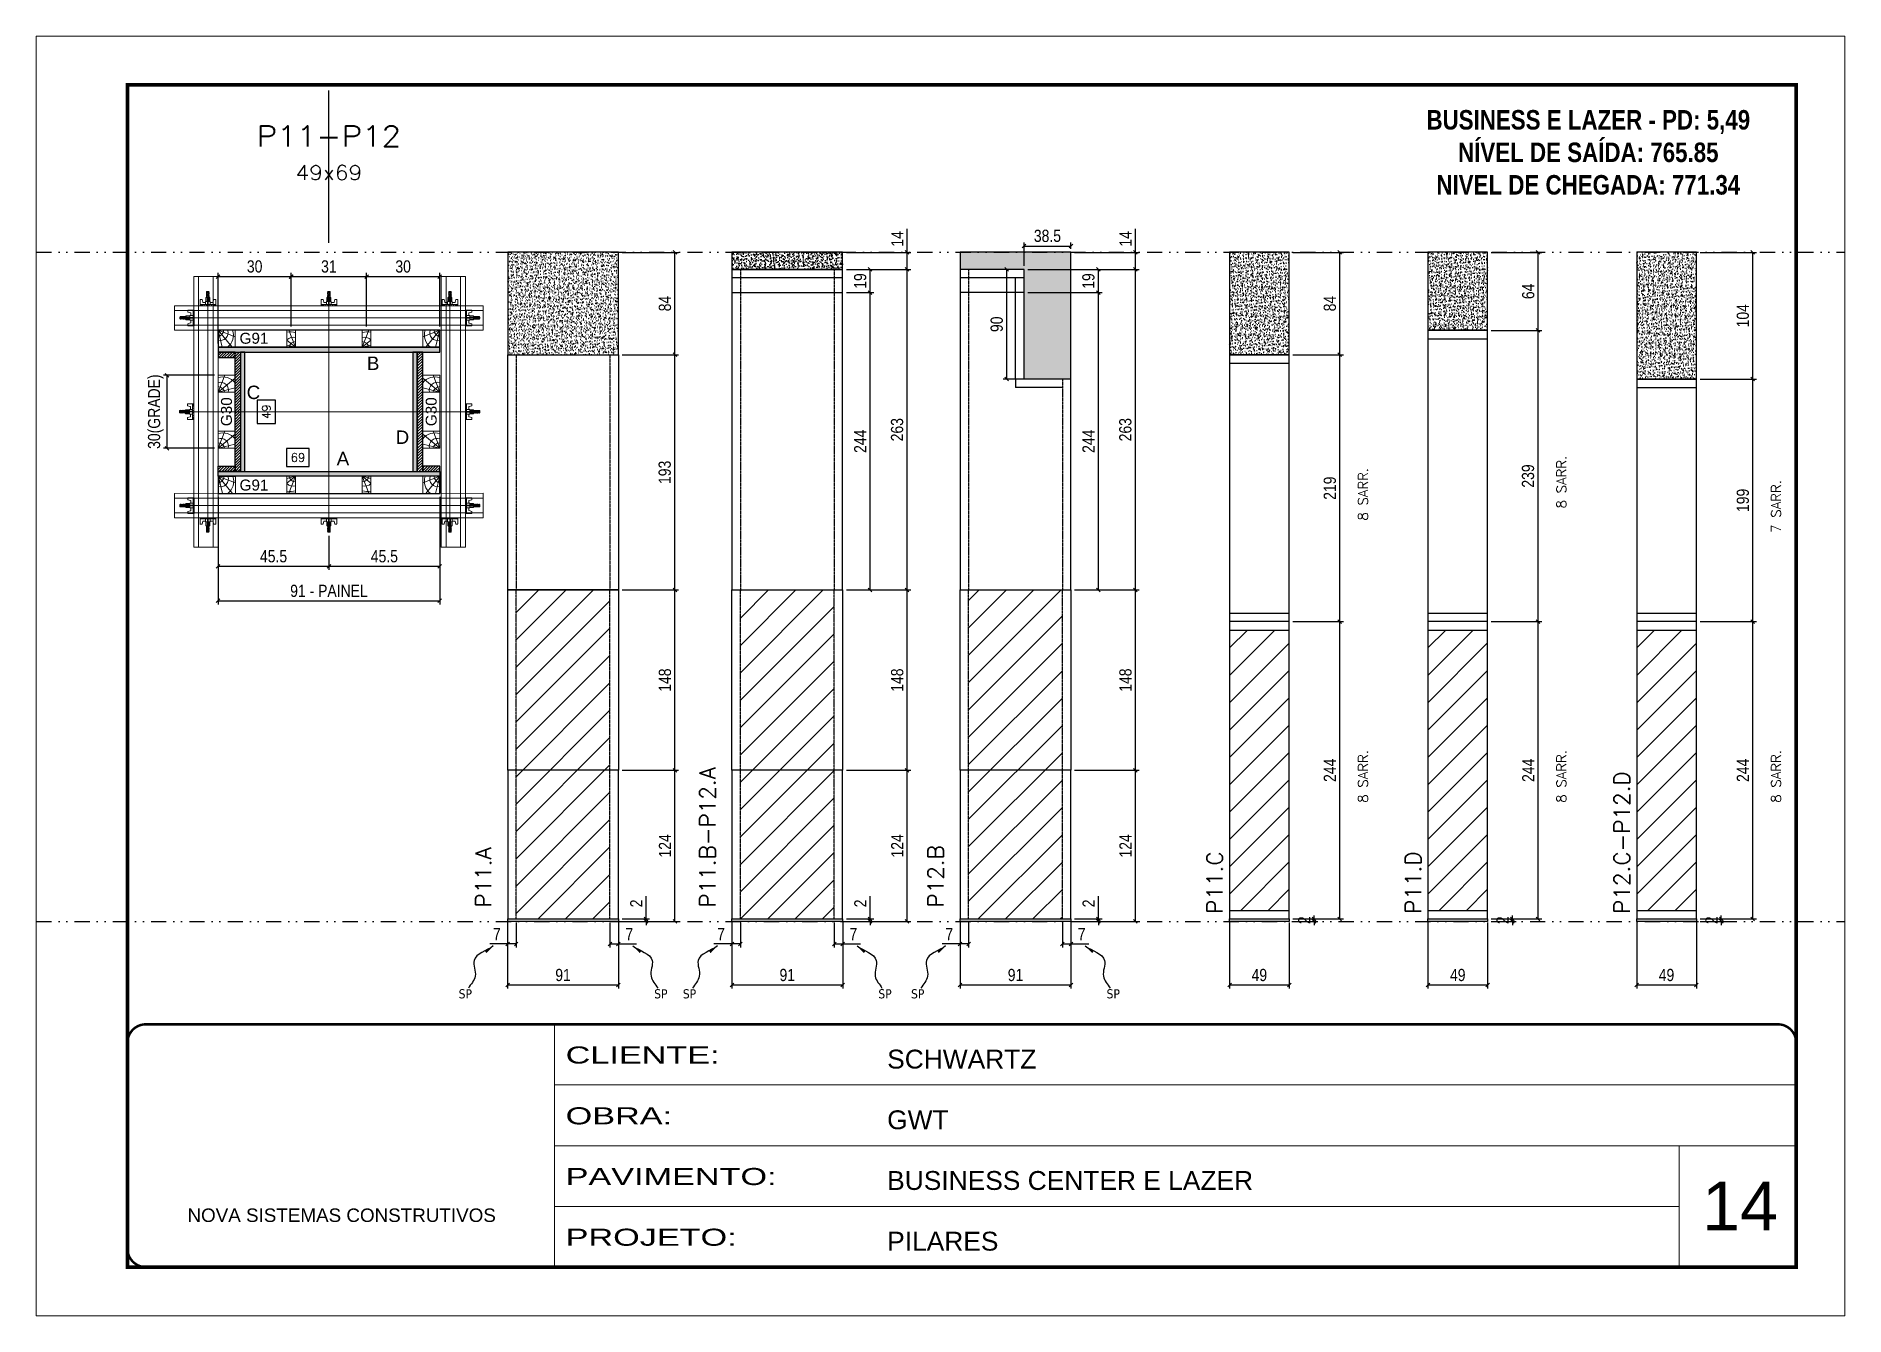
# Model space of a CAD drawing. Extents: x 13379 to 23315, y 867 to 16997.
# Drawn here: x 15984 to 17469, y 12353 to 13403 of the extents above; entities that cross this region are included whole.
import ezdxf
from ezdxf.enums import TextEntityAlignment as Align

# ---------------------------------------------------------------- set-up
doc = ezdxf.new("R2010")
doc.units = 0
for name, pattern in [('CONTINUO', [0]), ('DASHED', [0.75, 0.5, -0.25]), ('DIVIDE2', [0.625, 0.25, -0.125, 0, -0.125, 0, -0.125]), ('HIDDEN', [0.375, 0.25, -0.125])]:
    doc.linetypes.add(name, pattern=pattern)
for name, color, linetype, lineweight in [('CARIMBO', 255, 'Continuous', 9), ('Folhas', 255, 'Continuous', 9), ('Hachura', 251, 'Continuous', 9), ('Madeira', 126, 'Continuous', 18), ('Perfil Metálico', 224, 'Continuous', 18), ('SARRAFO DE PRESSAO', 251, 'DASHED', 9), ('Texto Seção', 7, 'Continuous', 15)]:
    doc.layers.add(name, color=color, linetype=linetype, lineweight=lineweight)
for name, color, linetype in [('CHAPA', 1, 'Continuous'), ('COTA', 241, 'Continuous'), ('MEIO_PONT', 93, 'Continuous'), ('NOMENCLATURA', 7, 'Continuous'), ('Nível', 160, 'Continuous'), ('Painéis', 200, 'Continuous'), ('SARR_2.2x7', 40, 'Continuous'), ('SARRAFO', 251, 'Continuous'), ('Sarrafo de Pressão', 42, 'HIDDEN'), ('texto', 7, 'Continuous'), ('Texto de Titulo', 7, 'Continuous'), ('Texto Qtd Sarr', 242, 'Continuous'), ('TEXTO_GERAL', 7, 'Continuous')]:
    doc.layers.add(name, color=color, linetype=linetype)
doc.styles.add('ARIAL', font='arial.ttf')
doc.styles.add('COTA TECNICA', font='techl___.ttf', dxfattribs={"height": 10})
doc.styles.add('COTA TECNICA 2X', font='techl___.ttf', dxfattribs={"height": 10})
doc.styles.add('COTA TECNICA-50', font='techl___.ttf', dxfattribs={"height": 10})
doc.styles.add('REGUA-120', font='ROMANS.shx', dxfattribs={"height": 15})
doc.styles.add('ROMANC', font='techb___.ttf', dxfattribs={"height": 2.5})
doc.styles.add('ROMANS', font='romans.shx')
doc.styles.add('SANSSERIF', font='sas_____.pfb')
doc.styles.get("Standard").update_dxf_attribs({"font": 'arial.ttf'})
doc.styles.add('Tecnologia', font='')
doc.styles.get('Tecnologia').set_extended_font_data('Forgotten Futurist')
doc.dimstyles.new('COTA PAINEL-50', dxfattribs={"dimtxt": 10, "dimasz": 3, "dimexe": 3, "dimexo": 3, "dimgap": 3, "dimtad": 1, "dimdec": 1, "dimzin": 12, "dimdsep": 46, "dimtxsty": 'COTA TECNICA-50', "dimblk1": 'OBLIQUE', "dimblk2": 'OBLIQUE', "dimsah": 1, "dimcen": 0.9, "dimclrd": 4, "dimclre": 4, "dimclrt": 240, "dimadec": 1, "dimazin": 3, "dimtfac": 1, "dimtdec": 1, "dimtmove": 0, "dimatfit": 3, "dimfxl": 1, "dimtolj": 1, "dimtzin": 12, "dimarcsym": 0})
doc.dimstyles.new('PAINEL', dxfattribs={"dimtxt": 10, "dimasz": 3, "dimexe": 3, "dimexo": 3, "dimgap": 3, "dimtad": 1, "dimdec": 1, "dimzin": 12, "dimdsep": 46, "dimtxsty": 'COTA TECNICA', "dimblk1": 'OBLIQUE', "dimblk2": 'OBLIQUE', "dimsah": 1, "dimcen": 0.9, "dimclrd": 4, "dimclre": 4, "dimclrt": 240, "dimadec": 1, "dimazin": 3, "dimtfac": 1, "dimtdec": 1, "dimtmove": 0, "dimatfit": 3, "dimfxl": 1, "dimtolj": 1, "dimtzin": 12, "dimarcsym": 0})
doc.dimstyles.new('SECAO PILAR', dxfattribs={"dimtxt": 10, "dimasz": 3, "dimexe": 3, "dimexo": 3, "dimgap": 3, "dimtad": 1, "dimdec": 1, "dimlfac": 0.5, "dimzin": 12, "dimdsep": 46, "dimtxsty": 'COTA TECNICA 2X', "dimblk1": 'OBLIQUE', "dimblk2": 'OBLIQUE', "dimsah": 1, "dimcen": 0.9, "dimclrd": 256, "dimclre": 256, "dimclrt": 256, "dimadec": 1, "dimazin": 3, "dimtfac": 1, "dimtdec": 1, "dimtmove": 0, "dimatfit": 3, "dimfxl": 1, "dimtolj": 1, "dimtzin": 12, "dimarcsym": 0})
doc.dimstyles.new('SECÇÃO 2', dxfattribs={"dimtxt": 7, "dimasz": 6, "dimexe": 0.18, "dimexo": 2, "dimgap": -4, "dimtad": 3, "dimdec": 1, "dimlfac": 0.5, "dimzin": 12, "dimdsep": 46, "dimtxsty": 'ROMANS', "dimblk": 'ARCHTICK', "dimcen": 0.09, "dimse1": 1, "dimse2": 1, "dimsd1": 1, "dimsd2": 1, "dimclrd": 180, "dimclre": 5, "dimclrt": 1, "dimadec": 0, "dimazin": 3, "dimtfac": 1, "dimtdec": 1, "dimtofl": 0, "dimtmove": 0, "dimatfit": 3, "dimldrblk": 'ARCHTICK', "dimfxl": 1, "dimtolj": 1, "dimtzin": 0, "dimarcsym": 0})
doc.dimstyles.get("Standard").update_dxf_attribs({"dimtxt": 0.18, "dimasz": 0.18, "dimexe": 0.18, "dimexo": 0.0625, "dimgap": 0.09, "dimtad": 0, "dimtih": 1, "dimtoh": 1, "dimdec": 4, "dimzin": 0, "dimdsep": 46, "dimtxsty": 'Standard', "dimcen": 0.09, "dimadec": 0, "dimazin": 0, "dimtfac": 1, "dimtdec": 4, "dimtofl": 0, "dimtmove": 0, "dimatfit": 3, "dimfxl": 1, "dimtolj": 1, "dimtzin": 0, "dimarcsym": 0})

msp = doc.modelspace()

# ---------------------------------------------------------------- texts
at = {"layer": 'CARIMBO', "style": 'ARIAL'}
msp.add_text('14', height=40, dxfattribs=at).set_placement((17352.36, 12422.94))
at = {"layer": 'NOMENCLATURA', "color": 2, "insert": (17258.88, 13368.86), "char_height": 16, "attachment_point": 2, "style": 'ROMANC'}
msp.add_mtext_dynamic_manual_height_columns('\\PBUSINESS E LAZER - PD: 5,49\\PNÍVEL DE SAÍDA: 765.85\\PNIVEL DE CHEGADA: 771.34', width=376.0554, gutter_width=1, heights=[0], dxfattribs=at)
at = {"layer": 'texto', "color": 0, "char_height": 7.5, "attachment_point": 5}
for insert in [(16336.86, 12616.95), (16497.41, 12616.95), (16520.89, 12616.95), (16681.45, 12616.95), (16708.29, 12616.95), (16868.84, 12616.95)]:
    msp.add_mtext('{\\fTahoma|b0|i0|c0|p34;\\C4;SP}', dxfattribs=dict(at, insert=insert))
at = {"layer": 'Texto Seção', "linetype": 'Continuous', "style": 'ROMANS'}
for s, p in [('8 SARR.', (17240.82, 13015.32)), ('8 SARR.', (17077.95, 13005.32)), ('7 SARR.', (17417.09, 12995.32)), ('8 SARR.', (17077.95, 12773.82)), ('8 SARR.', (17240.82, 12773.82)), ('8 SARR.', (17417.09, 12773.82))]:
    msp.add_text(s, height=8, rotation=90, dxfattribs=at).set_placement(p)
at = {"layer": 'Texto Seção', "char_height": 13, "width": 285.3299, "rotation": 90, "style": 'REGUA-120'}
for s, insert, attachment_point in [('P11.B-P12.A', (16542.2, 12687.7), 7), ('P12.C-P12.D', (17279.95, 12682.59), 1), ('P11.A', (16358.16, 12687.7), 7), ('P12.B', (16729.59, 12687.7), 7), ('P11.C', (16945.66, 12682.59), 1), ('P11.D', (17108.53, 12682.59), 1)]:
    msp.add_mtext(s, dxfattribs=dict(at, insert=insert, attachment_point=attachment_point))
at = {"layer": 'TEXTO_GERAL', "color": 0, "linetype": 'Continuous', "style": 'SANSSERIF'}
for p in [(16151.46, 13154.93), (16151.46, 13034.48)]:
    msp.add_text('G91', height=9, dxfattribs=at).set_placement(p, align=Align.MIDDLE_LEFT)
at = {"layer": 'TEXTO_GERAL', "style": 'ARIAL'}
for s, p in [('B', (16261.18, 13134.39)), ('C', (16162.87, 13110.54)), ('D', (16285.21, 13073.75)), ('A', (16236.36, 13056.28))]:
    msp.add_text(s, height=11, dxfattribs=at).set_placement(p, align=Align.MIDDLE_CENTER)
at = {"layer": 'TEXTO_GERAL', "color": 0, "linetype": 'Continuous', "style": 'SANSSERIF'}
for p in [(16140.73, 13082.76), (16308.83, 13082.76)]:
    msp.add_text('G30', height=9, rotation=90, dxfattribs=at).set_placement(p, align=Align.MIDDLE_LEFT)

# ---------------------------------------------------------------- blocks, each defined once
blk = doc.blocks.new('9999999999')
at = {"color": 30, "linetype": 'CONTINUO'}
for p, q in [((98564.6, 34230.2), (98564.6, 34429.4)), ((98564.6, 34379.6), (99584, 34379.6)), ((98564.6, 34329.8), (99488, 34329.8)), ((99584, 34329.8), (99488, 34329.8)), ((99488, 34329.8), (99488, 34230.2)), ((98564.6, 34280), (99488, 34280))]:
    blk.add_line(p, q, dxfattribs=at)
at = {"color": 30, "linetype": 'CONTINUO', "const_width": 2}
blk.add_lwpolyline([(99584, 34230.2), (99584, 34414.4, 0.414214), (99569, 34429.4), (98229, 34429.4, 0.414214), (98214, 34414.4), (98214, 34245.2, 0.414214), (98229, 34230.2), (99584, 34230.2)], format="xyb", dxfattribs=at)
at = {"layer": 'Folhas'}
blk.add_lwpolyline([(98139, 34190.2), (99624, 34190.2), (99624, 35240.2), (98139, 35240.2)], close=True, dxfattribs=at)
at = {"layer": 'Folhas', "color": 30, "const_width": 3}
blk.add_lwpolyline([(98214, 34230.2), (99584, 34230.2), (99584, 35200.2), (98214, 35200.2)], close=True, dxfattribs=at)
at = {"color": 7, "linetype": 'Continuous', "ltscale": 5, "style": 'ARIAL'}
for s, height, p in [('SCHWARTZ', 15.48, (98837.7, 34393.1)), ('GWT', 15.48, (98837.7, 34343.3)), ('BUSINESS CENTER E LAZER', 15.483, (98837.7, 34293.5)), ('NOVA SISTEMAS CONSTRUTIVOS', 11.059, (98263.2, 34267.2)), ('PILARES', 15.48, (98837.7, 34243.7))]:
    blk.add_text(s, height=height, dxfattribs=at).set_placement(p)
at = {"layer": 'Folhas', "color": 7, "style": 'Tecnologia', "width": 1.5}
for s, p in [('CLIENTE:', (98573.7, 34397.2)), ('OBRA:', (98573.7, 34347.3)), ('PAVIMENTO:', (98573.7, 34297.5)), ('PROJETO:', (98573.7, 34247.7))]:
    blk.add_text(s, height=14, dxfattribs=at).set_placement(p)
blk = doc.blocks.new('*D365')
at = {"layer": 'COTA', "color": 180, "lineweight": -2, "transparency": 16777216}
for p, q in [((16181, 13104.1), (16166, 13104.1)), ((16166, 13104.1), (16166, 13085.1)), ((16181, 13085.1), (16181, 13104.1)), ((16166, 13085.1), (16181, 13085.1))]:
    blk.add_line(p, q, dxfattribs=at)
at = {"layer": 'Defpoints', "color": 0, "transparency": 16777216}
for p in [(16183.2, 13143.6), (16183.2, 13045.6), (16185, 13045.6)]:
    blk.add_point(p, dxfattribs=at)
at = {"layer": 'COTA', "color": 1, "transparency": 16777216, "insert": (16173.5, 13094.6), "char_height": 7, "attachment_point": 5, "rotation": 90, "style": 'ROMANS'}
blk.add_mtext('\\A1;49', dxfattribs=at)
blk = doc.blocks.new('_ArchTick')
at = {"color": 0, "linetype": 'ByBlock', "const_width": 0.15}
blk.add_lwpolyline([(-0.5, -0.5), (0.5, 0.5)], dxfattribs=at)
blk = doc.blocks.new('*D366')
at = {"layer": 'COTA', "color": 180, "lineweight": -2, "transparency": 16777216}
for p, q in [((16208.7, 13064.6), (16190.1, 13064.6)), ((16190.1, 13064.6), (16190.1, 13049.6)), ((16208.7, 13049.6), (16208.7, 13064.6)), ((16190.1, 13049.6), (16208.7, 13049.6))]:
    blk.add_line(p, q, dxfattribs=at)
at = {"layer": 'Defpoints', "color": 0, "transparency": 16777216}
for p in [(16155.9, 13045.6), (16293.9, 13045.6), (16293.9, 13045.6)]:
    blk.add_point(p, dxfattribs=at)
at = {"layer": 'COTA', "color": 1, "transparency": 16777216, "insert": (16199.4, 13057.1), "char_height": 7, "attachment_point": 5, "style": 'ROMANS'}
blk.add_mtext('\\A1;69', dxfattribs=at)
blk = doc.blocks.new('_Oblique')
at = {"color": 0, "linetype": 'ByBlock', "lineweight": -2}
blk.add_line((-0.5, -0.5), (0.5, 0.5), dxfattribs=at)
blk = doc.blocks.new('*D367')
at = {"layer": 'COTA', "lineweight": -2, "transparency": 16777216}
for p, q in [((16133.9, 13024.7), (16133.9, 12936.5)), ((16315.9, 13024.7), (16315.9, 12936.5)), ((16133.9, 12939.5), (16315.9, 12939.5))]:
    blk.add_line(p, q, dxfattribs=at)
at = {"layer": 'Defpoints', "color": 0, "transparency": 16777216}
for p in [(16133.9, 13027.7), (16315.9, 13027.7), (16315.9, 12939.5)]:
    blk.add_point(p, dxfattribs=at)
at = {"layer": 'COTA', "lineweight": -2, "transparency": 16777216, "xscale": 3, "yscale": 3, "zscale": 3, "rotation": 180}
blk.add_blockref('_Oblique', (16133.9, 12939.5), dxfattribs=at)
at = {"layer": 'COTA', "lineweight": -2, "transparency": 16777216, "xscale": 3, "yscale": 3, "zscale": 3}
blk.add_blockref('_Oblique', (16315.9, 12939.5), dxfattribs=at)
at = {"layer": 'COTA', "transparency": 16777216, "insert": (16224.9, 12947.6), "char_height": 10, "attachment_point": 5, "style": 'COTA TECNICA 2X'}
blk.add_mtext('\\A1;91 - PAINEL', dxfattribs=at)
blk = doc.blocks.new('*D368')
at = {"layer": 'COTA', "lineweight": -2, "transparency": 16777216}
for p, q in [((16130.9, 13124.6), (16089, 13124.6)), ((16092, 13064.7), (16092, 13124.6)), ((16130.9, 13064.7), (16089, 13064.7))]:
    blk.add_line(p, q, dxfattribs=at)
at = {"layer": 'Defpoints', "color": 0, "transparency": 16777216}
for p in [(16092, 13124.6), (16133.9, 13124.6), (16133.9, 13064.7)]:
    blk.add_point(p, dxfattribs=at)
at = {"layer": 'COTA', "lineweight": -2, "transparency": 16777216, "xscale": 3, "yscale": 3, "zscale": 3}
for p, rotation in [((16092, 13124.6), 90), ((16092, 13064.7), 270)]:
    blk.add_blockref('_Oblique', p, dxfattribs=dict(at, rotation=rotation))
at = {"layer": 'COTA', "transparency": 16777216, "insert": (16082.8, 13094.7), "char_height": 10, "attachment_point": 5, "rotation": 90, "style": 'COTA TECNICA 2X'}
blk.add_mtext('\\A1;30(GRADE)', dxfattribs=at)
blk = doc.blocks.new('*D369')
at = {"layer": 'COTA', "lineweight": -2, "transparency": 16777216}
for p, q in [((16133.9, 13024.6), (16133.9, 12964.9)), ((16224.9, 12992.9), (16224.9, 12964.9)), ((16133.9, 12967.9), (16224.9, 12967.9))]:
    blk.add_line(p, q, dxfattribs=at)
at = {"layer": 'Defpoints', "color": 0, "transparency": 16777216}
for p in [(16133.9, 13027.6), (16224.9, 12995.9), (16224.9, 12967.9)]:
    blk.add_point(p, dxfattribs=at)
at = {"layer": 'COTA', "lineweight": -2, "transparency": 16777216, "xscale": 3, "yscale": 3, "zscale": 3, "rotation": 180}
blk.add_blockref('_Oblique', (16133.9, 12967.9), dxfattribs=at)
at = {"layer": 'COTA', "lineweight": -2, "transparency": 16777216, "xscale": 3, "yscale": 3, "zscale": 3}
blk.add_blockref('_Oblique', (16224.9, 12967.9), dxfattribs=at)
at = {"layer": 'COTA', "transparency": 16777216, "insert": (16179.4, 12976), "char_height": 10, "attachment_point": 5, "style": 'COTA TECNICA 2X'}
blk.add_mtext('\\A1;45.5', dxfattribs=at)
blk = doc.blocks.new('*D370')
at = {"layer": 'COTA', "lineweight": -2, "transparency": 16777216}
for p, q in [((16315.9, 13024.6), (16315.9, 12964.9)), ((16224.9, 12992.9), (16224.9, 12964.9)), ((16224.9, 12967.9), (16315.9, 12967.9))]:
    blk.add_line(p, q, dxfattribs=at)
at = {"layer": 'Defpoints', "color": 0, "transparency": 16777216}
for p in [(16315.9, 13027.6), (16224.9, 12995.9), (16315.9, 12967.9)]:
    blk.add_point(p, dxfattribs=at)
at = {"layer": 'COTA', "lineweight": -2, "transparency": 16777216, "xscale": 3, "yscale": 3, "zscale": 3, "rotation": 180}
blk.add_blockref('_Oblique', (16224.9, 12967.9), dxfattribs=at)
at = {"layer": 'COTA', "lineweight": -2, "transparency": 16777216, "xscale": 3, "yscale": 3, "zscale": 3}
blk.add_blockref('_Oblique', (16315.9, 12967.9), dxfattribs=at)
at = {"layer": 'COTA', "transparency": 16777216, "insert": (16270.4, 12976), "char_height": 10, "attachment_point": 5, "style": 'COTA TECNICA 2X'}
blk.add_mtext('\\A1;45.5', dxfattribs=at)
blk = doc.blocks.new('titulo1')
at = {"layer": 'Defpoints', "color": 252, "linetype": 'HIDDEN', "ltscale": 2}
blk.add_line((0, 0), (0, 125), dxfattribs=at)
at = {"layer": 'Defpoints', "style": 'ROMANS', "oblique": 15}
blk.add_attdef('FOLHA', text='', height=10, dxfattribs=at).set_placement((0, 15.6), align=Align.MIDDLE_CENTER)
at = {"layer": 'Texto Qtd Sarr', "color": 3, "style": 'ROMANS', "oblique": 15}
for tag, height, p in [('TITULO', 17, (0, 71.4)), ('SEÇÃO', 12, (0, 41.5))]:
    blk.add_attdef(tag, text='', height=height, dxfattribs=at).set_placement(p, align=Align.MIDDLE_CENTER)
blk = doc.blocks.new('PONTALETE')
at = {"layer": 'Madeira'}
for q in [(2.71, 7), (7, 5.76), (7, 1.74)]:
    blk.add_line((0, 0), q, dxfattribs=at)
blk.add_lwpolyline([(0, 0), (7, 0), (7, 7), (0, 7)], close=True, dxfattribs=at)
for centre, radius, start, end in [((2.04, 0.06), 6.23, 37.28179, 109.09128), ((1.09, 0.9), 3.19, 343.60304, 109.98471), ((-0.21, -0.78), 3.09, 14.63219, 86.0383)]:
    blk.add_arc(centre, radius, start, end, dxfattribs=at)
blk = doc.blocks.new('*D371')
at = {"layer": 'COTA', "lineweight": -2, "transparency": 16777216}
for p, q in [((16133.9, 13150.6), (16133.9, 13208.6)), ((16133.9, 13205.6), (16193.9, 13205.6)), ((16193.9, 13164.6), (16193.9, 13208.6))]:
    blk.add_line(p, q, dxfattribs=at)
at = {"layer": 'Defpoints', "color": 0, "transparency": 16777216}
for p in [(16193.9, 13205.6), (16193.9, 13161.6), (16133.9, 13147.6)]:
    blk.add_point(p, dxfattribs=at)
at = {"layer": 'COTA', "lineweight": -2, "transparency": 16777216, "xscale": 3, "yscale": 3, "zscale": 3, "rotation": 180}
blk.add_blockref('_Oblique', (16133.9, 13205.6), dxfattribs=at)
at = {"layer": 'COTA', "lineweight": -2, "transparency": 16777216, "xscale": 3, "yscale": 3, "zscale": 3}
blk.add_blockref('_Oblique', (16193.9, 13205.6), dxfattribs=at)
at = {"layer": 'COTA', "transparency": 16777216, "insert": (16163.9, 13213.8), "char_height": 10, "attachment_point": 5, "style": 'COTA TECNICA 2X'}
blk.add_mtext('\\A1;30', dxfattribs=at)
blk = doc.blocks.new('MEIO PONTALETE')
at = {"layer": 'Madeira'}
for q in [(2.71, 7), (3.5, 2.88), (3.5, 0.87)]:
    blk.add_line((0, 0), q, dxfattribs=at)
blk.add_lwpolyline([(0, 0), (3.5, 0), (3.5, 7), (0, 7)], close=True, dxfattribs=at)
for centre, radius, start, end in [((2.04, 0.06), 6.23, 76.44987, 109.09128), ((1.09, 0.9), 3.19, 40.90626, 109.98471), ((-0.21, -0.78), 3.09, 14.63219, 86.0383)]:
    blk.add_arc(centre, radius, start, end, dxfattribs=at)
blk = doc.blocks.new('C')
at = {"layer": 'Hachura', "color": 0}
for p, q in [((0, 3.22), (0, -3.22)), ((0.45, 3.22), (0, 3.22)), ((0.46, 3.16), (0, 3.16)), ((0.46, 3.05), (0, 3.05)), ((0.46, 2.88), (0, 2.88)), ((0, 2.75), (0, -1.16)), ((0.46, 2.65), (0, 2.65)), ((0.46, 2.23), (0, 2.23)), ((0.46, 1.51), (0, 1.51)), ((0.39, 0.49), (0.17, 0.49)), ((0.45, -3.23), (0.45, 3.22)), ((0.45, 3.22), (2.58, 3.22)), ((1.74, 0.97), (0.45, 0.97)), ((1.45, 0.1), (0.45, 0.1)), ((1.35, 1.94), (1.35, 0.96)), ((2.58, 2.39), (1.47, 2.09)), ((1.74, -0.97), (1.74, 0.97)), ((1.74, 0.97), (1.74, 0.84)), ((1.74, 0.97), (1.74, 0.84)), ((1.74, 0.84), (3.35, 0.84)), ((3.35, 0.45), (1.74, 0.45)), ((2.58, 3.22), (2.58, 2.39)), ((3.32, 0.84), (3.32, -0.84)), ((3.35, 0.84), (3.35, -0.84)), ((3.68, 0.45), (3.35, 0.45)), ((3.84, -0.52), (3.35, 0.45)), ((3.35, 0.06), (3.67, -0.57)), ((3.68, 0.45), (4.16, -0.52)), ((3.72, 0.5), (4.25, -0.57)), ((4.37, -0.55), (3.83, 0.53)), ((4.15, 0.45), (3.93, 0.45)), ((4.42, -0.52), (3.93, 0.45)), ((4.15, 0.45), (4.26, 0.45)), ((4.26, 0.45), (4.74, -0.52)), ((4.3, 0.5), (4.83, -0.57)), ((4.95, -0.55), (4.41, 0.53)), ((4.51, 0.45), (4.84, 0.45)), ((5, -0.52), (4.51, 0.45)), ((4.84, 0.45), (5.32, -0.52)), ((4.88, 0.5), (5.41, -0.57)), ((5.53, -0.55), (4.99, 0.53)), ((5.58, -0.52), (5.09, 0.45)), ((5.42, 0.45), (5.09, 0.45)), ((5.58, -0.52), (5.09, 0.45)), ((5.42, 0.45), (5.74, -0.19)), ((5.46, 0.5), (5.74, -0.07)), ((5.74, 0.19), (5.57, 0.53)), ((5.74, 0.32), (5.68, 0.45)), ((5.68, 0.45), (5.74, 0.45)), ((5.74, 0.45), (5.9, 0.29)), ((5.74, 0.45), (5.74, -0.52)), ((5.9, -0.36), (5.9, 0.29)), ((0.45, 0), (0, 0)), ((0.46, -1.52), (0, -1.52)), ((0.46, -2.23), (0, -2.23)), ((0.46, -2.65), (0, -2.65)), ((0.46, -2.88), (0, -2.88)), ((0.46, -3.05), (0, -3.05)), ((0.46, -3.16), (0, -3.16)), ((0, -3.22), (2.57, -3.22)), ((0.08, -0.48), (0.29, -0.48)), ((0.29, -0.48), (0.4, -0.48)), ((0.45, 0), (0.45, -0.97)), ((0.45, -0.16), (1.45, -0.16)), ((0.45, -0.65), (0.45, -0.32)), ((0.45, -3.23), (0.45, -0.65)), ((0.45, -0.97), (1.74, -0.97)), ((1.35, -1.94), (1.35, -0.97)), ((2.58, -2.39), (1.47, -2.1)), ((3.35, -0.32), (1.74, -0.32)), ((3.35, -0.84), (1.74, -0.84)), ((2.58, -3.23), (2.58, -2.39)), ((3.35, -0.07), (3.58, -0.52)), ((3.35, -0.52), (3.58, -0.52)), ((3.84, -0.52), (4.16, -0.52)), ((4.42, -0.52), (4.74, -0.52)), ((4.63, -0.52), (4.74, -0.52)), ((5, -0.52), (5.32, -0.52)), ((5.58, -0.52), (5.74, -0.52)), ((5.74, -0.52), (5.9, -0.36)), ((5.74, -0.52), (5.74, -0.52))]:
    blk.add_line(p, q, dxfattribs=at)
for centre, radius, start, end in [((1.52, 1.94), 0.161, 104.74356, 180), ((1.44, -0.03), 0.129, 272.69497, 87.30503), ((3.81, 0.39), 0.143, 25.56881, 154.43119), ((4.39, 0.39), 0.143, 25.56881, 154.43119), ((4.97, 0.39), 0.143, 25.56881, 154.43119), ((5.55, 0.39), 0.143, 25.56881, 154.43119), ((0.17, -0.37), 0.174, 221.74404, 317.85924), ((1.52, -1.94), 0.161, 180, 255.25644), ((3.71, -0.4), 0.174, 222.14076, 318.25596), ((4.29, -0.4), 0.174, 222.14076, 318.25596), ((4.87, -0.4), 0.174, 222.14076, 318.25596), ((5.45, -0.4), 0.174, 222.14076, 318.25596), ((5.61, -0.4), 0.174, 317.85924, 318.25596)]:
    blk.add_arc(centre, radius, start, end, dxfattribs=at)
blk = doc.blocks.new('*D393')
at = {"layer": 'COTA', "lineweight": -2, "transparency": 16777216}
for p, q in [((16193.8, 13164.6), (16193.8, 13208.6)), ((16193.8, 13205.6), (16255.8, 13205.6)), ((16255.8, 13164.6), (16255.8, 13208.6))]:
    blk.add_line(p, q, dxfattribs=at)
at = {"layer": 'Defpoints', "color": 0, "transparency": 16777216}
for p in [(16255.8, 13205.6), (16193.8, 13161.6), (16255.8, 13161.6)]:
    blk.add_point(p, dxfattribs=at)
at = {"layer": 'COTA', "lineweight": -2, "transparency": 16777216, "xscale": 3, "yscale": 3, "zscale": 3, "rotation": 180}
blk.add_blockref('_Oblique', (16193.8, 13205.6), dxfattribs=at)
at = {"layer": 'COTA', "lineweight": -2, "transparency": 16777216, "xscale": 3, "yscale": 3, "zscale": 3}
blk.add_blockref('_Oblique', (16255.8, 13205.6), dxfattribs=at)
at = {"layer": 'COTA', "transparency": 16777216, "insert": (16224.8, 13213.8), "char_height": 10, "attachment_point": 5, "style": 'COTA TECNICA 2X'}
blk.add_mtext('\\A1;31', dxfattribs=at)
blk = doc.blocks.new('*D394')
at = {"layer": 'COTA', "lineweight": -2, "transparency": 16777216}
for p, q in [((16255.8, 13164.6), (16255.8, 13208.6)), ((16255.8, 13205.6), (16315.9, 13205.6)), ((16315.9, 13164.6), (16315.9, 13208.6))]:
    blk.add_line(p, q, dxfattribs=at)
at = {"layer": 'Defpoints', "color": 0, "transparency": 16777216}
for p in [(16315.9, 13205.6), (16255.8, 13161.6), (16315.9, 13161.6)]:
    blk.add_point(p, dxfattribs=at)
at = {"layer": 'COTA', "lineweight": -2, "transparency": 16777216, "xscale": 3, "yscale": 3, "zscale": 3, "rotation": 180}
blk.add_blockref('_Oblique', (16255.8, 13205.6), dxfattribs=at)
at = {"layer": 'COTA', "lineweight": -2, "transparency": 16777216, "xscale": 3, "yscale": 3, "zscale": 3}
blk.add_blockref('_Oblique', (16315.9, 13205.6), dxfattribs=at)
at = {"layer": 'COTA', "transparency": 16777216, "insert": (16285.8, 13213.8), "char_height": 10, "attachment_point": 5, "style": 'COTA TECNICA 2X'}
blk.add_mtext('\\A1;30', dxfattribs=at)
blk = doc.blocks.new('*D372')
at = {"layer": 'COTA', "color": 4, "lineweight": -2, "transparency": 16777216}
for p, q in [((16371.6, 12675.4), (16371.6, 12621.3)), ((16462.6, 12675.4), (16462.6, 12621.3)), ((16371.6, 12624.3), (16462.6, 12624.3))]:
    blk.add_line(p, q, dxfattribs=at)
at = {"layer": 'Defpoints', "color": 0, "transparency": 16777216}
for p in [(16371.6, 12678.4), (16462.6, 12678.4), (16462.6, 12624.3)]:
    blk.add_point(p, dxfattribs=at)
at = {"layer": 'COTA', "color": 4, "lineweight": -2, "transparency": 16777216, "xscale": 3, "yscale": 3, "zscale": 3, "rotation": 180}
blk.add_blockref('_Oblique', (16371.6, 12624.3), dxfattribs=at)
at = {"layer": 'COTA', "color": 4, "lineweight": -2, "transparency": 16777216, "xscale": 3, "yscale": 3, "zscale": 3}
blk.add_blockref('_Oblique', (16462.6, 12624.3), dxfattribs=at)
at = {"layer": 'COTA', "color": 240, "transparency": 16777216, "insert": (16417.1, 12632.4), "char_height": 10, "attachment_point": 5, "style": 'COTA TECNICA'}
blk.add_mtext('\\A1;91', dxfattribs=at)
blk = doc.blocks.new('*D373')
at = {"layer": 'COTA', "color": 4, "lineweight": -2, "transparency": 16777216}
for p, q in [((16465.6, 13225.4), (16511.9, 13225.4)), ((16508.9, 13141.4), (16508.9, 13225.4)), ((16465.6, 13141.4), (16511.9, 13141.4))]:
    blk.add_line(p, q, dxfattribs=at)
at = {"layer": 'Defpoints', "color": 0, "transparency": 16777216}
for p in [(16462.6, 13225.4), (16508.9, 13225.4), (16462.6, 13141.4)]:
    blk.add_point(p, dxfattribs=at)
at = {"layer": 'COTA', "color": 4, "lineweight": -2, "transparency": 16777216, "xscale": 3, "yscale": 3, "zscale": 3}
for p, rotation in [((16508.9, 13225.4), 90), ((16508.9, 13141.4), 270)]:
    blk.add_blockref('_Oblique', p, dxfattribs=dict(at, rotation=rotation))
at = {"layer": 'COTA', "color": 240, "transparency": 16777216, "insert": (16500.8, 13183.4), "char_height": 10, "attachment_point": 5, "rotation": 90, "style": 'COTA TECNICA'}
blk.add_mtext('\\A1;84', dxfattribs=at)
blk = doc.blocks.new('*D374')
at = {"layer": 'COTA', "color": 4, "lineweight": -2, "transparency": 16777216}
for p, q in [((16465.6, 12800.4), (16511.9, 12800.4)), ((16508.9, 12676.4), (16508.9, 12800.4)), ((16465.6, 12676.4), (16511.9, 12676.4))]:
    blk.add_line(p, q, dxfattribs=at)
at = {"layer": 'Defpoints', "color": 0, "transparency": 16777216}
for p in [(16462.6, 12800.4), (16508.9, 12800.4), (16462.6, 12676.4)]:
    blk.add_point(p, dxfattribs=at)
at = {"layer": 'COTA', "color": 4, "lineweight": -2, "transparency": 16777216, "xscale": 3, "yscale": 3, "zscale": 3}
for p, rotation in [((16508.9, 12800.4), 90), ((16508.9, 12676.4), 270)]:
    blk.add_blockref('_Oblique', p, dxfattribs=dict(at, rotation=rotation))
at = {"layer": 'COTA', "color": 240, "transparency": 16777216, "insert": (16500.8, 12738.4), "char_height": 10, "attachment_point": 5, "rotation": 90, "style": 'COTA TECNICA-50'}
blk.add_mtext('\\A1;124', dxfattribs=at)
blk = doc.blocks.new('*D375')
at = {"layer": 'COTA', "color": 4, "lineweight": -2, "transparency": 16777216}
for p, q in [((16485.2, 12678.4), (16485.2, 12697.2)), ((16465.6, 12678.4), (16488.2, 12678.4)), ((16465.6, 12676.4), (16488.2, 12676.4)), ((16485.2, 12676.4), (16485.2, 12678.4)), ((16485.2, 12676.4), (16485.2, 12673.4))]:
    blk.add_line(p, q, dxfattribs=at)
at = {"layer": 'Defpoints', "color": 0, "transparency": 16777216}
for p in [(16462.6, 12678.4), (16462.6, 12676.4), (16485.2, 12676.4)]:
    blk.add_point(p, dxfattribs=at)
at = {"layer": 'COTA', "color": 4, "lineweight": -2, "transparency": 16777216, "xscale": 3, "yscale": 3, "zscale": 3}
for p, rotation in [((16485.2, 12678.4), 270), ((16485.2, 12676.4), 90)]:
    blk.add_blockref('_Oblique', p, dxfattribs=dict(at, rotation=rotation))
at = {"layer": 'COTA', "color": 240, "transparency": 16777216, "insert": (16477.2, 12691.2), "char_height": 10, "attachment_point": 5, "rotation": 90, "style": 'COTA TECNICA-50'}
blk.add_mtext('\\A1;2', dxfattribs=at)
blk = doc.blocks.new('*D395')
at = {"layer": 'COTA', "color": 4, "linetype": 'ByBlock', "lineweight": -2, "transparency": 16777216}
for p, q in [((16465.6, 12948.4), (16511.9, 12948.4)), ((16508.9, 12800.4), (16508.9, 12948.4)), ((16465.6, 12800.4), (16511.9, 12800.4))]:
    blk.add_line(p, q, dxfattribs=at)
at = {"layer": 'Defpoints', "color": 0, "linetype": 'ByBlock', "transparency": 16777216}
for p in [(16462.6, 12948.4), (16508.9, 12948.4), (16462.6, 12800.4)]:
    blk.add_point(p, dxfattribs=at)
at = {"layer": 'COTA', "color": 4, "linetype": 'ByBlock', "lineweight": -2, "transparency": 16777216, "xscale": 3, "yscale": 3, "zscale": 3}
for p, rotation in [((16508.9, 12948.4), 90), ((16508.9, 12800.4), 270)]:
    blk.add_blockref('_Oblique', p, dxfattribs=dict(at, rotation=rotation))
at = {"layer": 'COTA', "color": 240, "linetype": 'ByBlock', "transparency": 16777216, "insert": (16500.8, 12874.4), "char_height": 10, "attachment_point": 5, "rotation": 90, "style": 'COTA TECNICA'}
blk.add_mtext('\\A1;148', dxfattribs=at)
blk = doc.blocks.new('*D376')
at = {"layer": 'COTA', "color": 4, "lineweight": -2, "transparency": 16777216}
for p, q in [((16371.6, 12673.4), (16371.6, 12654.9)), ((16378.6, 12675.4), (16378.6, 12654.9)), ((16371.6, 12657.9), (16356.9, 12657.9)), ((16378.6, 12657.9), (16371.6, 12657.9))]:
    blk.add_line(p, q, dxfattribs=at)
at = {"layer": 'Defpoints', "color": 0, "transparency": 16777216}
for p in [(16371.6, 12676.4), (16378.6, 12678.4), (16371.6, 12657.9)]:
    blk.add_point(p, dxfattribs=at)
at = {"layer": 'COTA', "color": 4, "lineweight": -2, "transparency": 16777216, "xscale": 3, "yscale": 3, "zscale": 3, "rotation": 180}
blk.add_blockref('_Oblique', (16371.6, 12657.9), dxfattribs=at)
at = {"layer": 'COTA', "color": 4, "lineweight": -2, "transparency": 16777216, "xscale": 3, "yscale": 3, "zscale": 3}
blk.add_blockref('_Oblique', (16378.6, 12657.9), dxfattribs=at)
at = {"layer": 'COTA', "color": 240, "transparency": 16777216, "insert": (16362.8, 12666), "char_height": 10, "attachment_point": 5, "style": 'COTA TECNICA-50'}
blk.add_mtext('\\A1;7', dxfattribs=at)
blk = doc.blocks.new('*D377')
at = {"layer": 'COTA', "color": 4, "lineweight": -2, "transparency": 16777216}
for p, q in [((16455.6, 12675.4), (16455.6, 12654.9)), ((16462.6, 12673.4), (16462.6, 12654.9)), ((16455.6, 12657.9), (16462.6, 12657.9)), ((16462.6, 12657.9), (16477.4, 12657.9))]:
    blk.add_line(p, q, dxfattribs=at)
at = {"layer": 'Defpoints', "color": 0, "transparency": 16777216}
for p in [(16455.6, 12678.4), (16462.6, 12676.4), (16462.6, 12657.9)]:
    blk.add_point(p, dxfattribs=at)
at = {"layer": 'COTA', "color": 4, "lineweight": -2, "transparency": 16777216, "xscale": 3, "yscale": 3, "zscale": 3, "rotation": 180}
blk.add_blockref('_Oblique', (16455.6, 12657.9), dxfattribs=at)
at = {"layer": 'COTA', "color": 4, "lineweight": -2, "transparency": 16777216, "xscale": 3, "yscale": 3, "zscale": 3}
blk.add_blockref('_Oblique', (16462.6, 12657.9), dxfattribs=at)
at = {"layer": 'COTA', "color": 240, "transparency": 16777216, "insert": (16471.5, 12666), "char_height": 10, "attachment_point": 5, "style": 'COTA TECNICA-50'}
blk.add_mtext('\\A1;7', dxfattribs=at)
blk = doc.blocks.new('*D378')
at = {"layer": 'COTA', "color": 4, "lineweight": -2, "transparency": 16777216}
for p, q in [((17179.2, 13225.4), (17220.7, 13225.4)), ((17217.7, 13161.4), (17217.7, 13225.4)), ((17179.2, 13161.4), (17220.7, 13161.4))]:
    blk.add_line(p, q, dxfattribs=at)
at = {"layer": 'Defpoints', "color": 0, "transparency": 16777216}
for p in [(17176.2, 13225.4), (17217.7, 13225.4), (17176.2, 13161.4)]:
    blk.add_point(p, dxfattribs=at)
at = {"layer": 'COTA', "color": 4, "lineweight": -2, "transparency": 16777216, "xscale": 3, "yscale": 3, "zscale": 3}
for p, rotation in [((17217.7, 13225.4), 90), ((17217.7, 13161.4), 270)]:
    blk.add_blockref('_Oblique', p, dxfattribs=dict(at, rotation=rotation))
at = {"layer": 'COTA', "color": 240, "transparency": 16777216, "insert": (17209.6, 13193.4), "char_height": 10, "attachment_point": 5, "rotation": 90, "style": 'COTA TECNICA'}
blk.add_mtext('\\A1;64', dxfattribs=at)
blk = doc.blocks.new('*D379')
at = {"layer": 'COTA', "color": 4, "lineweight": -2, "transparency": 16777216}
for p, q in [((17127.2, 12675.4), (17127.2, 12621.3)), ((17176.2, 12675.4), (17176.2, 12621.3)), ((17127.2, 12624.3), (17176.2, 12624.3))]:
    blk.add_line(p, q, dxfattribs=at)
at = {"layer": 'Defpoints', "color": 0, "transparency": 16777216}
for p in [(17127.2, 12678.4), (17176.2, 12678.4), (17176.2, 12624.3)]:
    blk.add_point(p, dxfattribs=at)
at = {"layer": 'COTA', "color": 4, "lineweight": -2, "transparency": 16777216, "xscale": 3, "yscale": 3, "zscale": 3, "rotation": 180}
blk.add_blockref('_Oblique', (17127.2, 12624.3), dxfattribs=at)
at = {"layer": 'COTA', "color": 4, "lineweight": -2, "transparency": 16777216, "xscale": 3, "yscale": 3, "zscale": 3}
blk.add_blockref('_Oblique', (17176.2, 12624.3), dxfattribs=at)
at = {"layer": 'COTA', "color": 240, "transparency": 16777216, "insert": (17151.7, 12632.4), "char_height": 10, "attachment_point": 5, "style": 'COTA TECNICA'}
blk.add_mtext('\\A1;49', dxfattribs=at)
blk = doc.blocks.new('*D380')
at = {"layer": 'COTA', "color": 4, "lineweight": -2, "transparency": 16777216}
for p, q in [((17179.2, 12922.4), (17220.7, 12922.4)), ((17217.7, 12678.4), (17217.7, 12922.4)), ((17179.2, 12678.4), (17220.7, 12678.4))]:
    blk.add_line(p, q, dxfattribs=at)
at = {"layer": 'Defpoints', "color": 0, "transparency": 16777216}
for p in [(17176.2, 12922.4), (17217.7, 12922.4), (17176.2, 12678.4)]:
    blk.add_point(p, dxfattribs=at)
at = {"layer": 'COTA', "color": 4, "lineweight": -2, "transparency": 16777216, "xscale": 3, "yscale": 3, "zscale": 3}
for p, rotation in [((17217.7, 12922.4), 90), ((17217.7, 12678.4), 270)]:
    blk.add_blockref('_Oblique', p, dxfattribs=dict(at, rotation=rotation))
at = {"layer": 'COTA', "color": 240, "transparency": 16777216, "insert": (17209.6, 12800.4), "char_height": 10, "attachment_point": 5, "rotation": 90, "style": 'COTA TECNICA'}
blk.add_mtext('\\A1;244', dxfattribs=at)
blk = doc.blocks.new('*D381')
at = {"layer": 'COTA', "color": 4, "lineweight": -2, "transparency": 16777216}
for p, q in [((17179.2, 12678.4), (17199.6, 12678.4)), ((17179.2, 12676.4), (17199.6, 12676.4)), ((17196.6, 12678.4), (17196.6, 12681.4)), ((17196.6, 12676.4), (17196.6, 12678.4)), ((17196.6, 12676.4), (17196.6, 12673.4))]:
    blk.add_line(p, q, dxfattribs=at)
at = {"layer": 'Defpoints', "color": 0, "transparency": 16777216}
for p in [(17176.2, 12678.4), (17176.2, 12676.4), (17196.6, 12678.4)]:
    blk.add_point(p, dxfattribs=at)
at = {"layer": 'COTA', "color": 4, "lineweight": -2, "transparency": 16777216, "xscale": 3, "yscale": 3, "zscale": 3}
for p, rotation in [((17196.6, 12678.4), 270), ((17196.6, 12676.4), 90)]:
    blk.add_blockref('_Oblique', p, dxfattribs=dict(at, rotation=rotation))
at = {"layer": 'COTA', "color": 240, "transparency": 16777216, "insert": (17188.6, 12677.4), "char_height": 10, "attachment_point": 5, "rotation": 90, "style": 'COTA TECNICA-50'}
blk.add_mtext('\\A1;2', dxfattribs=at)
blk = doc.blocks.new('*D382')
at = {"layer": 'COTA', "color": 4, "lineweight": -2, "transparency": 16777216}
for p, q in [((16555.7, 12675.4), (16555.7, 12621.3)), ((16646.7, 12675.4), (16646.7, 12621.3)), ((16555.7, 12624.3), (16646.7, 12624.3))]:
    blk.add_line(p, q, dxfattribs=at)
at = {"layer": 'Defpoints', "color": 0, "transparency": 16777216}
for p in [(16555.7, 12678.4), (16646.7, 12678.4), (16646.7, 12624.3)]:
    blk.add_point(p, dxfattribs=at)
at = {"layer": 'COTA', "color": 4, "lineweight": -2, "transparency": 16777216, "xscale": 3, "yscale": 3, "zscale": 3, "rotation": 180}
blk.add_blockref('_Oblique', (16555.7, 12624.3), dxfattribs=at)
at = {"layer": 'COTA', "color": 4, "lineweight": -2, "transparency": 16777216, "xscale": 3, "yscale": 3, "zscale": 3}
blk.add_blockref('_Oblique', (16646.7, 12624.3), dxfattribs=at)
at = {"layer": 'COTA', "color": 240, "transparency": 16777216, "insert": (16601.2, 12632.4), "char_height": 10, "attachment_point": 5, "style": 'COTA TECNICA'}
blk.add_mtext('\\A1;91', dxfattribs=at)
blk = doc.blocks.new('*D383')
at = {"layer": 'COTA', "color": 4, "lineweight": -2, "transparency": 16777216}
for p, q in [((16649.7, 12800.4), (16702.6, 12800.4)), ((16699.6, 12676.4), (16699.6, 12800.4)), ((16649.7, 12676.4), (16702.6, 12676.4))]:
    blk.add_line(p, q, dxfattribs=at)
at = {"layer": 'Defpoints', "color": 0, "transparency": 16777216}
for p in [(16646.7, 12800.4), (16699.6, 12800.4), (16646.7, 12676.4)]:
    blk.add_point(p, dxfattribs=at)
at = {"layer": 'COTA', "color": 4, "lineweight": -2, "transparency": 16777216, "xscale": 3, "yscale": 3, "zscale": 3}
for p, rotation in [((16699.6, 12800.4), 90), ((16699.6, 12676.4), 270)]:
    blk.add_blockref('_Oblique', p, dxfattribs=dict(at, rotation=rotation))
at = {"layer": 'COTA', "color": 240, "transparency": 16777216, "insert": (16691.5, 12738.4), "char_height": 10, "attachment_point": 5, "rotation": 90, "style": 'COTA TECNICA-50'}
blk.add_mtext('\\A1;124', dxfattribs=at)
blk = doc.blocks.new('*D384')
at = {"layer": 'COTA', "color": 4, "lineweight": -2, "transparency": 16777216}
for p, q in [((16669.2, 12678.4), (16669.2, 12697.2)), ((16649.7, 12678.4), (16672.2, 12678.4)), ((16649.7, 12676.4), (16672.2, 12676.4)), ((16669.2, 12676.4), (16669.2, 12678.4)), ((16669.2, 12676.4), (16669.2, 12673.4))]:
    blk.add_line(p, q, dxfattribs=at)
at = {"layer": 'Defpoints', "color": 0, "transparency": 16777216}
for p in [(16646.7, 12678.4), (16646.7, 12676.4), (16669.2, 12676.4)]:
    blk.add_point(p, dxfattribs=at)
at = {"layer": 'COTA', "color": 4, "lineweight": -2, "transparency": 16777216, "xscale": 3, "yscale": 3, "zscale": 3}
for p, rotation in [((16669.2, 12678.4), 270), ((16669.2, 12676.4), 90)]:
    blk.add_blockref('_Oblique', p, dxfattribs=dict(at, rotation=rotation))
at = {"layer": 'COTA', "color": 240, "transparency": 16777216, "insert": (16661.2, 12691.2), "char_height": 10, "attachment_point": 5, "rotation": 90, "style": 'COTA TECNICA-50'}
blk.add_mtext('\\A1;2', dxfattribs=at)
blk = doc.blocks.new('*D385')
at = {"layer": 'COTA', "color": 4, "lineweight": -2, "transparency": 16777216}
for p, q in [((16555.7, 12673.4), (16555.7, 12654.9)), ((16562.7, 12675.4), (16562.7, 12654.9)), ((16555.7, 12657.9), (16540.9, 12657.9)), ((16562.7, 12657.9), (16555.7, 12657.9))]:
    blk.add_line(p, q, dxfattribs=at)
at = {"layer": 'Defpoints', "color": 0, "transparency": 16777216}
for p in [(16555.7, 12676.4), (16562.7, 12678.4), (16555.7, 12657.9)]:
    blk.add_point(p, dxfattribs=at)
at = {"layer": 'COTA', "color": 4, "lineweight": -2, "transparency": 16777216, "xscale": 3, "yscale": 3, "zscale": 3, "rotation": 180}
blk.add_blockref('_Oblique', (16555.7, 12657.9), dxfattribs=at)
at = {"layer": 'COTA', "color": 4, "lineweight": -2, "transparency": 16777216, "xscale": 3, "yscale": 3, "zscale": 3}
blk.add_blockref('_Oblique', (16562.7, 12657.9), dxfattribs=at)
at = {"layer": 'COTA', "color": 240, "transparency": 16777216, "insert": (16546.8, 12666), "char_height": 10, "attachment_point": 5, "style": 'COTA TECNICA-50'}
blk.add_mtext('\\A1;7', dxfattribs=at)
blk = doc.blocks.new('*D386')
at = {"layer": 'COTA', "color": 4, "lineweight": -2, "transparency": 16777216}
for p, q in [((16639.7, 12675.4), (16639.7, 12654.9)), ((16646.7, 12673.4), (16646.7, 12654.9)), ((16639.7, 12657.9), (16646.7, 12657.9)), ((16646.7, 12657.9), (16661.4, 12657.9))]:
    blk.add_line(p, q, dxfattribs=at)
at = {"layer": 'Defpoints', "color": 0, "transparency": 16777216}
for p in [(16639.7, 12678.4), (16646.7, 12676.4), (16646.7, 12657.9)]:
    blk.add_point(p, dxfattribs=at)
at = {"layer": 'COTA', "color": 4, "lineweight": -2, "transparency": 16777216, "xscale": 3, "yscale": 3, "zscale": 3, "rotation": 180}
blk.add_blockref('_Oblique', (16639.7, 12657.9), dxfattribs=at)
at = {"layer": 'COTA', "color": 4, "lineweight": -2, "transparency": 16777216, "xscale": 3, "yscale": 3, "zscale": 3}
blk.add_blockref('_Oblique', (16646.7, 12657.9), dxfattribs=at)
at = {"layer": 'COTA', "color": 240, "transparency": 16777216, "insert": (16655.5, 12666), "char_height": 10, "attachment_point": 5, "style": 'COTA TECNICA-50'}
blk.add_mtext('\\A1;7', dxfattribs=at)
blk = doc.blocks.new('*D387')
at = {"layer": 'COTA', "color": 4, "lineweight": -2, "transparency": 16777216}
for p, q in [((16743.1, 12675.4), (16743.1, 12621.3)), ((16834.1, 12675.4), (16834.1, 12621.3)), ((16743.1, 12624.3), (16834.1, 12624.3))]:
    blk.add_line(p, q, dxfattribs=at)
at = {"layer": 'Defpoints', "color": 0, "transparency": 16777216}
for p in [(16743.1, 12678.4), (16834.1, 12678.4), (16834.1, 12624.3)]:
    blk.add_point(p, dxfattribs=at)
at = {"layer": 'COTA', "color": 4, "lineweight": -2, "transparency": 16777216, "xscale": 3, "yscale": 3, "zscale": 3, "rotation": 180}
blk.add_blockref('_Oblique', (16743.1, 12624.3), dxfattribs=at)
at = {"layer": 'COTA', "color": 4, "lineweight": -2, "transparency": 16777216, "xscale": 3, "yscale": 3, "zscale": 3}
blk.add_blockref('_Oblique', (16834.1, 12624.3), dxfattribs=at)
at = {"layer": 'COTA', "color": 240, "transparency": 16777216, "insert": (16788.6, 12632.4), "char_height": 10, "attachment_point": 5, "style": 'COTA TECNICA'}
blk.add_mtext('\\A1;91', dxfattribs=at)
blk = doc.blocks.new('*D388')
at = {"layer": 'COTA', "color": 4, "lineweight": -2, "transparency": 16777216}
for p, q in [((16837.1, 12800.4), (16890, 12800.4)), ((16887, 12676.4), (16887, 12800.4)), ((16837.1, 12676.4), (16890, 12676.4))]:
    blk.add_line(p, q, dxfattribs=at)
at = {"layer": 'Defpoints', "color": 0, "transparency": 16777216}
for p in [(16834.1, 12800.4), (16887, 12800.4), (16834.1, 12676.4)]:
    blk.add_point(p, dxfattribs=at)
at = {"layer": 'COTA', "color": 4, "lineweight": -2, "transparency": 16777216, "xscale": 3, "yscale": 3, "zscale": 3}
for p, rotation in [((16887, 12800.4), 90), ((16887, 12676.4), 270)]:
    blk.add_blockref('_Oblique', p, dxfattribs=dict(at, rotation=rotation))
at = {"layer": 'COTA', "color": 240, "transparency": 16777216, "insert": (16878.9, 12738.4), "char_height": 10, "attachment_point": 5, "rotation": 90, "style": 'COTA TECNICA-50'}
blk.add_mtext('\\A1;124', dxfattribs=at)
blk = doc.blocks.new('*D389')
at = {"layer": 'COTA', "color": 4, "lineweight": -2, "transparency": 16777216}
for p, q in [((16856.6, 12678.4), (16856.6, 12697.2)), ((16837.1, 12678.4), (16859.6, 12678.4)), ((16837.1, 12676.4), (16859.6, 12676.4)), ((16856.6, 12676.4), (16856.6, 12678.4)), ((16856.6, 12676.4), (16856.6, 12673.4))]:
    blk.add_line(p, q, dxfattribs=at)
at = {"layer": 'Defpoints', "color": 0, "transparency": 16777216}
for p in [(16834.1, 12678.4), (16834.1, 12676.4), (16856.6, 12676.4)]:
    blk.add_point(p, dxfattribs=at)
at = {"layer": 'COTA', "color": 4, "lineweight": -2, "transparency": 16777216, "xscale": 3, "yscale": 3, "zscale": 3}
for p, rotation in [((16856.6, 12678.4), 270), ((16856.6, 12676.4), 90)]:
    blk.add_blockref('_Oblique', p, dxfattribs=dict(at, rotation=rotation))
at = {"layer": 'COTA', "color": 240, "transparency": 16777216, "insert": (16848.6, 12691.2), "char_height": 10, "attachment_point": 5, "rotation": 90, "style": 'COTA TECNICA-50'}
blk.add_mtext('\\A1;2', dxfattribs=at)
blk = doc.blocks.new('*D390')
at = {"layer": 'COTA', "color": 4, "lineweight": -2, "transparency": 16777216}
for p, q in [((16743.1, 12673.4), (16743.1, 12654.9)), ((16750.1, 12675.4), (16750.1, 12654.9)), ((16743.1, 12657.9), (16728.3, 12657.9)), ((16750.1, 12657.9), (16743.1, 12657.9))]:
    blk.add_line(p, q, dxfattribs=at)
at = {"layer": 'Defpoints', "color": 0, "transparency": 16777216}
for p in [(16743.1, 12676.4), (16750.1, 12678.4), (16743.1, 12657.9)]:
    blk.add_point(p, dxfattribs=at)
at = {"layer": 'COTA', "color": 4, "lineweight": -2, "transparency": 16777216, "xscale": 3, "yscale": 3, "zscale": 3, "rotation": 180}
blk.add_blockref('_Oblique', (16743.1, 12657.9), dxfattribs=at)
at = {"layer": 'COTA', "color": 4, "lineweight": -2, "transparency": 16777216, "xscale": 3, "yscale": 3, "zscale": 3}
blk.add_blockref('_Oblique', (16750.1, 12657.9), dxfattribs=at)
at = {"layer": 'COTA', "color": 240, "transparency": 16777216, "insert": (16734.2, 12666), "char_height": 10, "attachment_point": 5, "style": 'COTA TECNICA-50'}
blk.add_mtext('\\A1;7', dxfattribs=at)
blk = doc.blocks.new('*D391')
at = {"layer": 'COTA', "color": 4, "lineweight": -2, "transparency": 16777216}
for p, q in [((16827.1, 12675.4), (16827.1, 12654.9)), ((16834.1, 12673.4), (16834.1, 12654.9)), ((16827.1, 12657.9), (16834.1, 12657.9)), ((16834.1, 12657.9), (16848.8, 12657.9))]:
    blk.add_line(p, q, dxfattribs=at)
at = {"layer": 'Defpoints', "color": 0, "transparency": 16777216}
for p in [(16827.1, 12678.4), (16834.1, 12676.4), (16834.1, 12657.9)]:
    blk.add_point(p, dxfattribs=at)
at = {"layer": 'COTA', "color": 4, "lineweight": -2, "transparency": 16777216, "xscale": 3, "yscale": 3, "zscale": 3, "rotation": 180}
blk.add_blockref('_Oblique', (16827.1, 12657.9), dxfattribs=at)
at = {"layer": 'COTA', "color": 4, "lineweight": -2, "transparency": 16777216, "xscale": 3, "yscale": 3, "zscale": 3}
blk.add_blockref('_Oblique', (16834.1, 12657.9), dxfattribs=at)
at = {"layer": 'COTA', "color": 240, "transparency": 16777216, "insert": (16842.9, 12666), "char_height": 10, "attachment_point": 5, "style": 'COTA TECNICA-50'}
blk.add_mtext('\\A1;7', dxfattribs=at)
blk = doc.blocks.new('*D360')
at = {"layer": 'COTA', "color": 4, "lineweight": -2, "transparency": 16777216}
for p, q in [((17350.6, 13225.4), (17396.9, 13225.4)), ((17393.9, 13121.4), (17393.9, 13225.4)), ((17350.6, 13121.4), (17396.9, 13121.4))]:
    blk.add_line(p, q, dxfattribs=at)
at = {"layer": 'Defpoints', "color": 0, "transparency": 16777216}
for p in [(17347.6, 13225.4), (17393.9, 13225.4), (17347.6, 13121.4)]:
    blk.add_point(p, dxfattribs=at)
at = {"layer": 'COTA', "color": 4, "lineweight": -2, "transparency": 16777216, "xscale": 3, "yscale": 3, "zscale": 3}
for p, rotation in [((17393.9, 13225.4), 90), ((17393.9, 13121.4), 270)]:
    blk.add_blockref('_Oblique', p, dxfattribs=dict(at, rotation=rotation))
at = {"layer": 'COTA', "color": 240, "transparency": 16777216, "insert": (17385.8, 13173.4), "char_height": 10, "attachment_point": 5, "rotation": 90, "style": 'COTA TECNICA'}
blk.add_mtext('\\A1;104', dxfattribs=at)
blk = doc.blocks.new('*D361')
at = {"layer": 'COTA', "color": 4, "lineweight": -2, "transparency": 16777216}
for p, q in [((17298.6, 12675.4), (17298.6, 12621.3)), ((17347.6, 12675.4), (17347.6, 12621.3)), ((17298.6, 12624.3), (17347.6, 12624.3))]:
    blk.add_line(p, q, dxfattribs=at)
at = {"layer": 'Defpoints', "color": 0, "transparency": 16777216}
for p in [(17298.6, 12678.4), (17347.6, 12678.4), (17347.6, 12624.3)]:
    blk.add_point(p, dxfattribs=at)
at = {"layer": 'COTA', "color": 4, "lineweight": -2, "transparency": 16777216, "xscale": 3, "yscale": 3, "zscale": 3, "rotation": 180}
blk.add_blockref('_Oblique', (17298.6, 12624.3), dxfattribs=at)
at = {"layer": 'COTA', "color": 4, "lineweight": -2, "transparency": 16777216, "xscale": 3, "yscale": 3, "zscale": 3}
blk.add_blockref('_Oblique', (17347.6, 12624.3), dxfattribs=at)
at = {"layer": 'COTA', "color": 240, "transparency": 16777216, "insert": (17323.1, 12632.4), "char_height": 10, "attachment_point": 5, "style": 'COTA TECNICA'}
blk.add_mtext('\\A1;49', dxfattribs=at)
blk = doc.blocks.new('*D362')
at = {"layer": 'COTA', "color": 4, "lineweight": -2, "transparency": 16777216}
for p, q in [((17350.6, 12922.4), (17396.9, 12922.4)), ((17393.9, 12678.4), (17393.9, 12922.4)), ((17350.6, 12678.4), (17396.9, 12678.4))]:
    blk.add_line(p, q, dxfattribs=at)
at = {"layer": 'Defpoints', "color": 0, "transparency": 16777216}
for p in [(17347.6, 12922.4), (17393.9, 12922.4), (17347.6, 12678.4)]:
    blk.add_point(p, dxfattribs=at)
at = {"layer": 'COTA', "color": 4, "lineweight": -2, "transparency": 16777216, "xscale": 3, "yscale": 3, "zscale": 3}
for p, rotation in [((17393.9, 12922.4), 90), ((17393.9, 12678.4), 270)]:
    blk.add_blockref('_Oblique', p, dxfattribs=dict(at, rotation=rotation))
at = {"layer": 'COTA', "color": 240, "transparency": 16777216, "insert": (17385.8, 12800.4), "char_height": 10, "attachment_point": 5, "rotation": 90, "style": 'COTA TECNICA'}
blk.add_mtext('\\A1;244', dxfattribs=at)
blk = doc.blocks.new('*D363')
at = {"layer": 'COTA', "color": 4, "lineweight": -2, "transparency": 16777216}
for p, q in [((17350.6, 13121.4), (17396.9, 13121.4)), ((17393.9, 12922.4), (17393.9, 13121.4)), ((17350.6, 12922.4), (17396.9, 12922.4))]:
    blk.add_line(p, q, dxfattribs=at)
at = {"layer": 'Defpoints', "color": 0, "transparency": 16777216}
for p in [(17347.6, 13121.4), (17393.9, 13121.4), (17347.6, 12922.4)]:
    blk.add_point(p, dxfattribs=at)
at = {"layer": 'COTA', "color": 4, "lineweight": -2, "transparency": 16777216, "xscale": 3, "yscale": 3, "zscale": 3}
for p, rotation in [((17393.9, 13121.4), 90), ((17393.9, 12922.4), 270)]:
    blk.add_blockref('_Oblique', p, dxfattribs=dict(at, rotation=rotation))
at = {"layer": 'COTA', "color": 240, "transparency": 16777216, "insert": (17385.8, 13021.9), "char_height": 10, "attachment_point": 5, "rotation": 90, "style": 'COTA TECNICA'}
blk.add_mtext('\\A1;199', dxfattribs=at)
blk = doc.blocks.new('*D364')
at = {"layer": 'COTA', "color": 4, "lineweight": -2, "transparency": 16777216}
for p, q in [((17350.6, 12678.4), (17371, 12678.4)), ((17350.6, 12676.4), (17371, 12676.4)), ((17368, 12678.4), (17368, 12681.4)), ((17368, 12676.4), (17368, 12678.4)), ((17368, 12676.4), (17368, 12673.4))]:
    blk.add_line(p, q, dxfattribs=at)
at = {"layer": 'Defpoints', "color": 0, "transparency": 16777216}
for p in [(17347.6, 12678.4), (17347.6, 12676.4), (17368, 12678.4)]:
    blk.add_point(p, dxfattribs=at)
at = {"layer": 'COTA', "color": 4, "lineweight": -2, "transparency": 16777216, "xscale": 3, "yscale": 3, "zscale": 3}
for p, rotation in [((17368, 12678.4), 270), ((17368, 12676.4), 90)]:
    blk.add_blockref('_Oblique', p, dxfattribs=dict(at, rotation=rotation))
at = {"layer": 'COTA', "color": 240, "transparency": 16777216, "insert": (17360, 12677.4), "char_height": 10, "attachment_point": 5, "rotation": 90, "style": 'COTA TECNICA-50'}
blk.add_mtext('\\A1;2', dxfattribs=at)
blk = doc.blocks.new('*D392')
at = {"layer": 'COTA', "color": 4, "linetype": 'ByBlock', "lineweight": -2, "transparency": 16777216}
for p, q in [((17179.2, 13161.4), (17220.7, 13161.4)), ((17217.7, 12922.4), (17217.7, 13161.4)), ((17179.2, 12922.4), (17220.7, 12922.4))]:
    blk.add_line(p, q, dxfattribs=at)
at = {"layer": 'Defpoints', "color": 0, "linetype": 'ByBlock', "transparency": 16777216}
for p in [(17176.2, 13161.4), (17217.7, 13161.4), (17176.2, 12922.4)]:
    blk.add_point(p, dxfattribs=at)
at = {"layer": 'COTA', "color": 4, "linetype": 'ByBlock', "lineweight": -2, "transparency": 16777216, "xscale": 3, "yscale": 3, "zscale": 3}
for p, rotation in [((17217.7, 13161.4), 90), ((17217.7, 12922.4), 270)]:
    blk.add_blockref('_Oblique', p, dxfattribs=dict(at, rotation=rotation))
at = {"layer": 'COTA', "color": 240, "linetype": 'ByBlock', "transparency": 16777216, "insert": (17209.4, 13041.9), "char_height": 10, "attachment_point": 5, "rotation": 90, "style": 'COTA TECNICA'}
blk.add_mtext('\\A1;239', dxfattribs=at)
blk = doc.blocks.new('*D396')
at = {"layer": 'COTA', "color": 4, "lineweight": -2, "transparency": 16777216}
for p, q in [((16465.6, 13141.4), (16511.9, 13141.4)), ((16508.9, 12948.4), (16508.9, 13141.4)), ((16465.6, 12948.4), (16511.9, 12948.4))]:
    blk.add_line(p, q, dxfattribs=at)
at = {"layer": 'Defpoints', "color": 0, "transparency": 16777216}
for p in [(16462.6, 13141.4), (16508.9, 13141.4), (16462.6, 12948.4)]:
    blk.add_point(p, dxfattribs=at)
at = {"layer": 'COTA', "color": 4, "lineweight": -2, "transparency": 16777216, "xscale": 3, "yscale": 3, "zscale": 3}
for p, rotation in [((16508.9, 13141.4), 90), ((16508.9, 12948.4), 270)]:
    blk.add_blockref('_Oblique', p, dxfattribs=dict(at, rotation=rotation))
at = {"layer": 'COTA', "color": 240, "transparency": 16777216, "insert": (16500.6, 13044.9), "char_height": 10, "attachment_point": 5, "rotation": 90, "style": 'COTA TECNICA'}
blk.add_mtext('\\A1;193', dxfattribs=at)
blk = doc.blocks.new('*D397')
at = {"layer": 'COTA', "color": 4, "lineweight": -2, "transparency": 16777216}
for p, q in [((16649.7, 12948.4), (16702.6, 12948.4)), ((16699.6, 12800.4), (16699.6, 12948.4)), ((16649.7, 12800.4), (16702.6, 12800.4))]:
    blk.add_line(p, q, dxfattribs=at)
at = {"layer": 'Defpoints', "color": 0, "transparency": 16777216}
for p in [(16646.7, 12948.4), (16699.6, 12948.4), (16646.7, 12800.4)]:
    blk.add_point(p, dxfattribs=at)
at = {"layer": 'COTA', "color": 4, "lineweight": -2, "transparency": 16777216, "xscale": 3, "yscale": 3, "zscale": 3}
for p, rotation in [((16699.6, 12948.4), 90), ((16699.6, 12800.4), 270)]:
    blk.add_blockref('_Oblique', p, dxfattribs=dict(at, rotation=rotation))
at = {"layer": 'COTA', "color": 240, "transparency": 16777216, "insert": (16691.5, 12874.4), "char_height": 10, "attachment_point": 5, "rotation": 90, "style": 'COTA TECNICA'}
blk.add_mtext('\\A1;148', dxfattribs=at)
blk = doc.blocks.new('*D398')
at = {"layer": 'COTA', "color": 4, "lineweight": -2, "transparency": 16777216}
for p, q in [((16837.1, 12948.4), (16890, 12948.4)), ((16887, 12800.4), (16887, 12948.4)), ((16837.1, 12800.4), (16890, 12800.4))]:
    blk.add_line(p, q, dxfattribs=at)
at = {"layer": 'Defpoints', "color": 0, "transparency": 16777216}
for p in [(16834.1, 12948.4), (16887, 12948.4), (16834.1, 12800.4)]:
    blk.add_point(p, dxfattribs=at)
at = {"layer": 'COTA', "color": 4, "lineweight": -2, "transparency": 16777216, "xscale": 3, "yscale": 3, "zscale": 3}
for p, rotation in [((16887, 12948.4), 90), ((16887, 12800.4), 270)]:
    blk.add_blockref('_Oblique', p, dxfattribs=dict(at, rotation=rotation))
at = {"layer": 'COTA', "color": 240, "transparency": 16777216, "insert": (16878.9, 12874.4), "char_height": 10, "attachment_point": 5, "rotation": 90, "style": 'COTA TECNICA'}
blk.add_mtext('\\A1;148', dxfattribs=at)
blk = doc.blocks.new('*D399')
at = {"layer": 'COTA', "color": 4, "lineweight": -2, "transparency": 16777216}
for p, q in [((16649.7, 13211.4), (16702.6, 13211.4)), ((16699.6, 12948.4), (16699.6, 13211.4)), ((16649.7, 12948.4), (16702.6, 12948.4))]:
    blk.add_line(p, q, dxfattribs=at)
at = {"layer": 'Defpoints', "color": 0, "transparency": 16777216}
for p in [(16646.7, 13211.4), (16699.6, 13211.4), (16646.7, 12948.4)]:
    blk.add_point(p, dxfattribs=at)
at = {"layer": 'COTA', "color": 4, "lineweight": -2, "transparency": 16777216, "xscale": 3, "yscale": 3, "zscale": 3}
for p, rotation in [((16699.6, 13211.4), 90), ((16699.6, 12948.4), 270)]:
    blk.add_blockref('_Oblique', p, dxfattribs=dict(at, rotation=rotation))
at = {"layer": 'COTA', "color": 240, "transparency": 16777216, "insert": (16691.4, 13079.9), "char_height": 10, "attachment_point": 5, "rotation": 90, "style": 'COTA TECNICA'}
blk.add_mtext('\\A1;263', dxfattribs=at)
blk = doc.blocks.new('*D400')
at = {"layer": 'COTA', "color": 4, "lineweight": -2, "transparency": 16777216}
for p, q in [((16699.6, 13225.4), (16699.6, 13244.6)), ((16649.7, 13225.4), (16702.6, 13225.4)), ((16699.6, 13211.4), (16699.6, 13225.4)), ((16649.7, 13211.4), (16702.6, 13211.4))]:
    blk.add_line(p, q, dxfattribs=at)
at = {"layer": 'Defpoints', "color": 0, "transparency": 16777216}
for p in [(16646.7, 13225.4), (16699.6, 13225.4), (16646.7, 13211.4)]:
    blk.add_point(p, dxfattribs=at)
at = {"layer": 'COTA', "color": 4, "lineweight": -2, "transparency": 16777216, "xscale": 3, "yscale": 3, "zscale": 3}
for p, rotation in [((16699.6, 13225.4), 90), ((16699.6, 13211.4), 270)]:
    blk.add_blockref('_Oblique', p, dxfattribs=dict(at, rotation=rotation))
at = {"layer": 'COTA', "color": 240, "transparency": 16777216, "insert": (16691.5, 13236.5), "char_height": 10, "attachment_point": 5, "rotation": 90, "style": 'COTA TECNICA'}
blk.add_mtext('\\A1;14', dxfattribs=at)
blk = doc.blocks.new('*D401')
at = {"layer": 'COTA', "color": 4, "lineweight": -2, "transparency": 16777216}
for p, q in [((16649.7, 13192.4), (16672.2, 13192.4)), ((16669.2, 12948.4), (16669.2, 13192.4)), ((16649.7, 12948.4), (16672.2, 12948.4))]:
    blk.add_line(p, q, dxfattribs=at)
at = {"layer": 'Defpoints', "color": 0, "transparency": 16777216}
for p in [(16646.7, 13192.4), (16669.2, 13192.4), (16646.7, 12948.4)]:
    blk.add_point(p, dxfattribs=at)
at = {"layer": 'COTA', "color": 4, "lineweight": -2, "transparency": 16777216, "xscale": 3, "yscale": 3, "zscale": 3}
for p, rotation in [((16669.2, 13192.4), 90), ((16669.2, 12948.4), 270)]:
    blk.add_blockref('_Oblique', p, dxfattribs=dict(at, rotation=rotation))
at = {"layer": 'COTA', "color": 240, "transparency": 16777216, "insert": (16661.1, 13070.4), "char_height": 10, "attachment_point": 5, "rotation": 90, "style": 'COTA TECNICA'}
blk.add_mtext('\\A1;244', dxfattribs=at)
blk = doc.blocks.new('*D402')
at = {"layer": 'COTA', "color": 4, "lineweight": -2, "transparency": 16777216}
for p, q in [((16649.7, 13211.4), (16672.2, 13211.4)), ((16669.2, 13192.4), (16669.2, 13211.4)), ((16649.7, 13192.4), (16672.2, 13192.4))]:
    blk.add_line(p, q, dxfattribs=at)
at = {"layer": 'Defpoints', "color": 0, "transparency": 16777216}
for p in [(16646.7, 13211.4), (16669.2, 13211.4), (16646.7, 13192.4)]:
    blk.add_point(p, dxfattribs=at)
at = {"layer": 'COTA', "color": 4, "lineweight": -2, "transparency": 16777216, "xscale": 3, "yscale": 3, "zscale": 3}
for p, rotation in [((16669.2, 13211.4), 90), ((16669.2, 13192.4), 270)]:
    blk.add_blockref('_Oblique', p, dxfattribs=dict(at, rotation=rotation))
at = {"layer": 'COTA', "color": 240, "transparency": 16777216, "insert": (16661.1, 13201.9), "char_height": 10, "attachment_point": 5, "rotation": 90, "style": 'COTA TECNICA'}
blk.add_mtext('\\A1;19', dxfattribs=at)
blk = doc.blocks.new('*D403')
at = {"layer": 'COTA', "color": 4, "lineweight": -2, "transparency": 16777216}
for p, q in [((16798.6, 13211.4), (16890, 13211.4)), ((16887, 12948.4), (16887, 13211.4)), ((16837.1, 12948.4), (16890, 12948.4))]:
    blk.add_line(p, q, dxfattribs=at)
at = {"layer": 'Defpoints', "color": 0, "transparency": 16777216}
for p in [(16795.6, 13211.4), (16887, 13211.4), (16834.1, 12948.4)]:
    blk.add_point(p, dxfattribs=at)
at = {"layer": 'COTA', "color": 4, "lineweight": -2, "transparency": 16777216, "xscale": 3, "yscale": 3, "zscale": 3}
for p, rotation in [((16887, 13211.4), 90), ((16887, 12948.4), 270)]:
    blk.add_blockref('_Oblique', p, dxfattribs=dict(at, rotation=rotation))
at = {"layer": 'COTA', "color": 240, "transparency": 16777216, "insert": (16878.8, 13079.9), "char_height": 10, "attachment_point": 5, "rotation": 90, "style": 'COTA TECNICA'}
blk.add_mtext('\\A1;263', dxfattribs=at)
blk = doc.blocks.new('*D404')
at = {"layer": 'COTA', "color": 4, "lineweight": -2, "transparency": 16777216}
for p, q in [((16887, 13225.4), (16887, 13244.6)), ((16837.1, 13225.4), (16890, 13225.4)), ((16887, 13211.4), (16887, 13225.4)), ((16798.6, 13211.4), (16890, 13211.4))]:
    blk.add_line(p, q, dxfattribs=at)
at = {"layer": 'Defpoints', "color": 0, "transparency": 16777216}
for p in [(16834.1, 13225.4), (16887, 13225.4), (16795.6, 13211.4)]:
    blk.add_point(p, dxfattribs=at)
at = {"layer": 'COTA', "color": 4, "lineweight": -2, "transparency": 16777216, "xscale": 3, "yscale": 3, "zscale": 3}
for p, rotation in [((16887, 13225.4), 90), ((16887, 13211.4), 270)]:
    blk.add_blockref('_Oblique', p, dxfattribs=dict(at, rotation=rotation))
at = {"layer": 'COTA', "color": 240, "transparency": 16777216, "insert": (16878.9, 13236.5), "char_height": 10, "attachment_point": 5, "rotation": 90, "style": 'COTA TECNICA'}
blk.add_mtext('\\A1;14', dxfattribs=at)
blk = doc.blocks.new('*D405')
at = {"layer": 'COTA', "color": 4, "lineweight": -2, "transparency": 16777216}
for p, q in [((16798.6, 13192.4), (16859.6, 13192.4)), ((16856.6, 12948.4), (16856.6, 13192.4)), ((16837.1, 12948.4), (16859.6, 12948.4))]:
    blk.add_line(p, q, dxfattribs=at)
at = {"layer": 'Defpoints', "color": 0, "transparency": 16777216}
for p in [(16795.6, 13192.4), (16856.6, 13192.4), (16834.1, 12948.4)]:
    blk.add_point(p, dxfattribs=at)
at = {"layer": 'COTA', "color": 4, "lineweight": -2, "transparency": 16777216, "xscale": 3, "yscale": 3, "zscale": 3}
for p, rotation in [((16856.6, 13192.4), 90), ((16856.6, 12948.4), 270)]:
    blk.add_blockref('_Oblique', p, dxfattribs=dict(at, rotation=rotation))
at = {"layer": 'COTA', "color": 240, "transparency": 16777216, "insert": (16848.5, 13070.4), "char_height": 10, "attachment_point": 5, "rotation": 90, "style": 'COTA TECNICA'}
blk.add_mtext('\\A1;244', dxfattribs=at)
blk = doc.blocks.new('*D406')
at = {"layer": 'COTA', "color": 4, "lineweight": -2, "transparency": 16777216}
for p, q in [((16798.6, 13211.4), (16859.6, 13211.4)), ((16856.6, 13192.4), (16856.6, 13211.4)), ((16798.6, 13192.4), (16859.6, 13192.4))]:
    blk.add_line(p, q, dxfattribs=at)
at = {"layer": 'Defpoints', "color": 0, "transparency": 16777216}
for p in [(16795.6, 13211.4), (16856.6, 13211.4), (16795.6, 13192.4)]:
    blk.add_point(p, dxfattribs=at)
at = {"layer": 'COTA', "color": 4, "lineweight": -2, "transparency": 16777216, "xscale": 3, "yscale": 3, "zscale": 3}
for p, rotation in [((16856.6, 13211.4), 90), ((16856.6, 13192.4), 270)]:
    blk.add_blockref('_Oblique', p, dxfattribs=dict(at, rotation=rotation))
at = {"layer": 'COTA', "color": 240, "transparency": 16777216, "insert": (16848.5, 13201.9), "char_height": 10, "attachment_point": 5, "rotation": 90, "style": 'COTA TECNICA'}
blk.add_mtext('\\A1;19', dxfattribs=at)
blk = doc.blocks.new('*D407')
at = {"layer": 'COTA', "color": 4, "lineweight": -2, "transparency": 16777216}
for p, q in [((16795.6, 13214.4), (16795.6, 13233.6)), ((16834.1, 13228.4), (16834.1, 13233.6)), ((16795.6, 13230.6), (16834.1, 13230.6))]:
    blk.add_line(p, q, dxfattribs=at)
at = {"layer": 'Defpoints', "color": 0, "transparency": 16777216}
for p in [(16834.1, 13230.6), (16834.1, 13225.4), (16795.6, 13211.4)]:
    blk.add_point(p, dxfattribs=at)
at = {"layer": 'COTA', "color": 4, "lineweight": -2, "transparency": 16777216, "xscale": 3, "yscale": 3, "zscale": 3, "rotation": 180}
blk.add_blockref('_Oblique', (16795.6, 13230.6), dxfattribs=at)
at = {"layer": 'COTA', "color": 4, "lineweight": -2, "transparency": 16777216, "xscale": 3, "yscale": 3, "zscale": 3}
blk.add_blockref('_Oblique', (16834.1, 13230.6), dxfattribs=at)
at = {"layer": 'COTA', "color": 240, "transparency": 16777216, "insert": (16814.8, 13238.9), "char_height": 10, "attachment_point": 5, "style": 'COTA TECNICA'}
blk.add_mtext('\\A1;38.5', dxfattribs=at)
blk = doc.blocks.new('*D408')
at = {"layer": 'COTA', "color": 4, "lineweight": -2, "transparency": 16777216}
for p, q in [((16792.6, 13211.4), (16778.4, 13211.4)), ((16781.4, 13121.4), (16781.4, 13211.4)), ((16792.6, 13121.4), (16778.4, 13121.4))]:
    blk.add_line(p, q, dxfattribs=at)
at = {"layer": 'Defpoints', "color": 0, "transparency": 16777216}
for p in [(16781.4, 13211.4), (16795.6, 13211.4), (16795.6, 13121.4)]:
    blk.add_point(p, dxfattribs=at)
at = {"layer": 'COTA', "color": 4, "lineweight": -2, "transparency": 16777216, "xscale": 3, "yscale": 3, "zscale": 3}
for p, rotation in [((16781.4, 13211.4), 90), ((16781.4, 13121.4), 270)]:
    blk.add_blockref('_Oblique', p, dxfattribs=dict(at, rotation=rotation))
at = {"layer": 'COTA', "color": 240, "transparency": 16777216, "insert": (16773.2, 13166.4), "char_height": 10, "attachment_point": 5, "rotation": 90, "style": 'COTA TECNICA'}
blk.add_mtext('\\A1;90', dxfattribs=at)
blk = doc.blocks.new('*D1222')
at = {"layer": 'COTA', "color": 4, "lineweight": -2, "transparency": 16777216}
for p, q in [((17016.3, 13225.4), (17057.8, 13225.4)), ((17054.8, 13141.4), (17054.8, 13225.4)), ((17016.3, 13141.4), (17057.8, 13141.4))]:
    blk.add_line(p, q, dxfattribs=at)
at = {"layer": 'Defpoints', "color": 0, "transparency": 16777216}
for p in [(17013.3, 13225.4), (17054.8, 13225.4), (17013.3, 13141.4)]:
    blk.add_point(p, dxfattribs=at)
at = {"layer": 'COTA', "color": 4, "lineweight": -2, "transparency": 16777216, "xscale": 3, "yscale": 3, "zscale": 3}
for p, rotation in [((17054.8, 13225.4), 90), ((17054.8, 13141.4), 270)]:
    blk.add_blockref('_Oblique', p, dxfattribs=dict(at, rotation=rotation))
at = {"layer": 'COTA', "color": 240, "transparency": 16777216, "insert": (17046.7, 13183.4), "char_height": 10, "attachment_point": 5, "rotation": 90, "style": 'COTA TECNICA'}
blk.add_mtext('\\A1;84', dxfattribs=at)
blk = doc.blocks.new('*D1223')
at = {"layer": 'COTA', "color": 4, "lineweight": -2, "transparency": 16777216}
for p, q in [((16964.3, 12675.4), (16964.3, 12621.3)), ((17013.3, 12675.4), (17013.3, 12621.3)), ((16964.3, 12624.3), (17013.3, 12624.3))]:
    blk.add_line(p, q, dxfattribs=at)
at = {"layer": 'Defpoints', "color": 0, "transparency": 16777216}
for p in [(16964.3, 12678.4), (17013.3, 12678.4), (17013.3, 12624.3)]:
    blk.add_point(p, dxfattribs=at)
at = {"layer": 'COTA', "color": 4, "lineweight": -2, "transparency": 16777216, "xscale": 3, "yscale": 3, "zscale": 3, "rotation": 180}
blk.add_blockref('_Oblique', (16964.3, 12624.3), dxfattribs=at)
at = {"layer": 'COTA', "color": 4, "lineweight": -2, "transparency": 16777216, "xscale": 3, "yscale": 3, "zscale": 3}
blk.add_blockref('_Oblique', (17013.3, 12624.3), dxfattribs=at)
at = {"layer": 'COTA', "color": 240, "transparency": 16777216, "insert": (16988.8, 12632.4), "char_height": 10, "attachment_point": 5, "style": 'COTA TECNICA'}
blk.add_mtext('\\A1;49', dxfattribs=at)
blk = doc.blocks.new('*D1224')
at = {"layer": 'COTA', "color": 4, "lineweight": -2, "transparency": 16777216}
for p, q in [((17016.3, 12922.4), (17057.8, 12922.4)), ((17054.8, 12678.4), (17054.8, 12922.4)), ((17016.3, 12678.4), (17057.8, 12678.4))]:
    blk.add_line(p, q, dxfattribs=at)
at = {"layer": 'Defpoints', "color": 0, "transparency": 16777216}
for p in [(17013.3, 12922.4), (17054.8, 12922.4), (17013.3, 12678.4)]:
    blk.add_point(p, dxfattribs=at)
at = {"layer": 'COTA', "color": 4, "lineweight": -2, "transparency": 16777216, "xscale": 3, "yscale": 3, "zscale": 3}
for p, rotation in [((17054.8, 12922.4), 90), ((17054.8, 12678.4), 270)]:
    blk.add_blockref('_Oblique', p, dxfattribs=dict(at, rotation=rotation))
at = {"layer": 'COTA', "color": 240, "transparency": 16777216, "insert": (17046.7, 12800.4), "char_height": 10, "attachment_point": 5, "rotation": 90, "style": 'COTA TECNICA'}
blk.add_mtext('\\A1;244', dxfattribs=at)
blk = doc.blocks.new('*D1225')
at = {"layer": 'COTA', "color": 4, "lineweight": -2, "transparency": 16777216}
for p, q in [((17016.3, 12678.4), (17036.7, 12678.4)), ((17016.3, 12676.4), (17036.7, 12676.4)), ((17033.7, 12678.4), (17033.7, 12681.4)), ((17033.7, 12676.4), (17033.7, 12678.4)), ((17033.7, 12676.4), (17033.7, 12673.4))]:
    blk.add_line(p, q, dxfattribs=at)
at = {"layer": 'Defpoints', "color": 0, "transparency": 16777216}
for p in [(17013.3, 12678.4), (17013.3, 12676.4), (17033.7, 12678.4)]:
    blk.add_point(p, dxfattribs=at)
at = {"layer": 'COTA', "color": 4, "lineweight": -2, "transparency": 16777216, "xscale": 3, "yscale": 3, "zscale": 3}
for p, rotation in [((17033.7, 12678.4), 270), ((17033.7, 12676.4), 90)]:
    blk.add_blockref('_Oblique', p, dxfattribs=dict(at, rotation=rotation))
at = {"layer": 'COTA', "color": 240, "transparency": 16777216, "insert": (17025.7, 12677.4), "char_height": 10, "attachment_point": 5, "rotation": 90, "style": 'COTA TECNICA-50'}
blk.add_mtext('\\A1;2', dxfattribs=at)
blk = doc.blocks.new('*D1226')
at = {"layer": 'COTA', "color": 4, "linetype": 'ByBlock', "lineweight": -2, "transparency": 16777216}
for p, q in [((17016.3, 13141.4), (17057.8, 13141.4)), ((17054.8, 12922.4), (17054.8, 13141.4)), ((17016.3, 12922.4), (17057.8, 12922.4))]:
    blk.add_line(p, q, dxfattribs=at)
at = {"layer": 'Defpoints', "color": 0, "linetype": 'ByBlock', "transparency": 16777216}
for p in [(17013.3, 13141.4), (17054.8, 13141.4), (17013.3, 12922.4)]:
    blk.add_point(p, dxfattribs=at)
at = {"layer": 'COTA', "color": 4, "linetype": 'ByBlock', "lineweight": -2, "transparency": 16777216, "xscale": 3, "yscale": 3, "zscale": 3}
for p, rotation in [((17054.8, 13141.4), 90), ((17054.8, 12922.4), 270)]:
    blk.add_blockref('_Oblique', p, dxfattribs=dict(at, rotation=rotation))
at = {"layer": 'COTA', "color": 240, "linetype": 'ByBlock', "transparency": 16777216, "insert": (17046.7, 13031.9), "char_height": 10, "attachment_point": 5, "rotation": 90, "style": 'COTA TECNICA'}
blk.add_mtext('\\A1;219', dxfattribs=at)

# ---------------------------------------------------------------- dimensions: what is measured, and where the dimension line sits
at = {"layer": 'COTA'}
for base, p1, p2, angle, dimstyle, picture, middle in [((16699.62, 13225.44), (16646.67, 13211.44), (16646.67, 13225.44), 90, 'PAINEL', '*D400', (16691.55, 13236.5)), ((16887.01, 13225.44), (16795.56, 13211.44), (16834.06, 13225.44), 90, 'PAINEL', '*D404', (16878.94, 13236.5)), ((16699.62, 13211.44), (16646.67, 12948.44), (16646.67, 13211.44), 90, 'PAINEL', '*D399', (16691.4, 13079.94)), ((16781.35, 13211.44), (16795.56, 13121.44), (16795.56, 13211.44), 90, 'PAINEL', '*D408', (16773.22, 13166.44)), ((16887.01, 13211.44), (16834.06, 12948.44), (16795.56, 13211.44), 90, 'PAINEL', '*D403', (16878.79, 13079.94)), ((16669.2, 13192.44), (16646.67, 12948.44), (16646.67, 13192.44), 90, 'PAINEL', '*D401', (16661.12, 13070.44)), ((16856.59, 13192.44), (16834.06, 12948.44), (16795.56, 13192.44), 90, 'PAINEL', '*D405', (16848.52, 13070.44)), ((16185.04, 13045.64), (16183.17, 13143.64), (16183.17, 13045.64), 270, 'SECÇÃO 2', '*D365', (16173.54, 13094.64)), ((16508.87, 13141.44), (16462.63, 12948.44), (16462.63, 13141.44), 90, 'PAINEL', '*D396', (16500.63, 13044.94)), ((16699.62, 12948.44), (16646.67, 12800.44), (16646.67, 12948.44), 90, 'PAINEL', '*D397', (16691.52, 12874.44)), ((16887.01, 12948.44), (16834.06, 12800.44), (16834.06, 12948.44), 90, 'PAINEL', '*D398', (16878.92, 12874.44)), ((16508.87, 12800.44), (16462.63, 12676.44), (16462.63, 12800.44), 90, 'COTA PAINEL-50', '*D374', (16500.8, 12738.44)), ((16699.62, 12800.44), (16646.67, 12676.44), (16646.67, 12800.44), 90, 'COTA PAINEL-50', '*D383', (16691.55, 12738.44)), ((16887.01, 12800.44), (16834.06, 12676.44), (16834.06, 12800.44), 90, 'COTA PAINEL-50', '*D388', (16878.94, 12738.44)), ((16371.63, 12657.93), (16378.63, 12678.44), (16371.63, 12676.44), 180, 'COTA PAINEL-50', '*D376', (16362.77, 12666.01)), ((16555.67, 12657.93), (16562.67, 12678.44), (16555.67, 12676.44), 180, 'COTA PAINEL-50', '*D385', (16546.8, 12666.01)), ((16743.06, 12657.93), (16750.06, 12678.44), (16743.06, 12676.44), 180, 'COTA PAINEL-50', '*D390', (16734.2, 12666.01))]:
    dim = msp.add_linear_dim(base=base, p1=p1, p2=p2, angle=angle, dimstyle=dimstyle, dxfattribs=at)
    dim.commit()
    dim.dimension.update_dxf_attribs({"geometry": picture, "text_midpoint": middle})
for base, p1, p2, dimstyle, picture, middle in [((16834.06, 13230.62), (16795.56, 13211.44), (16834.06, 13225.44), 'PAINEL', '*D407', (16814.81, 13238.86)), ((16193.93, 13205.57), (16133.85, 13147.64), (16193.93, 13161.59), 'SECAO PILAR', '*D371', (16163.89, 13213.79)), ((16255.77, 13205.57), (16193.83, 13161.59), (16255.77, 13161.59), 'SECAO PILAR', '*D393', (16224.8, 13213.79)), ((16315.85, 13205.57), (16255.77, 13161.59), (16315.85, 13161.64), 'SECAO PILAR', '*D394', (16285.81, 13213.79)), ((16224.92, 12967.91), (16133.85, 13027.64), (16224.92, 12995.87), 'SECAO PILAR', '*D369', (16179.39, 12976.02)), ((16315.85, 12967.91), (16224.92, 12995.87), (16315.85, 13027.64), 'SECAO PILAR', '*D370', (16270.39, 12976.02)), ((16462.63, 12657.93), (16455.63, 12678.44), (16462.63, 12676.44), 'COTA PAINEL-50', '*D377', (16471.5, 12666.01)), ((16646.67, 12657.93), (16639.67, 12678.44), (16646.67, 12676.44), 'COTA PAINEL-50', '*D386', (16655.54, 12666.01)), ((16834.06, 12657.93), (16827.06, 12678.44), (16834.06, 12676.44), 'COTA PAINEL-50', '*D391', (16842.93, 12666.01))]:
    dim = msp.add_linear_dim(base=base, p1=p1, p2=p2, dimstyle=dimstyle, dxfattribs=at)
    dim.commit()
    dim.dimension.update_dxf_attribs({"geometry": picture, "text_midpoint": middle})
for base, p1, p2, override, picture, middle in [((16508.87, 13225.44), (16462.63, 13141.44), (16462.63, 13225.44), {"dimarcsym": 2}, '*D373', (16500.78, 13183.44)), ((17054.78, 13225.44), (17013.34, 13141.44), (17013.34, 13225.44), {"dimarcsym": 2}, '*D1222', (17046.69, 13183.44)), ((17217.65, 13225.44), (17176.21, 13161.44), (17176.21, 13225.44), {"dimarcsym": 2}, '*D378', (17209.55, 13193.44)), ((17393.92, 13225.44), (17347.63, 13121.44), (17347.63, 13225.44), {"dimarcsym": 2}, '*D360', (17385.82, 13173.44)), ((16669.2, 13211.44), (16646.67, 13192.44), (16646.67, 13211.44), {"dimtmove": 1}, '*D402', (16661.11, 13201.94)), ((16856.59, 13211.44), (16795.56, 13192.44), (16795.56, 13211.44), {"dimtmove": 1}, '*D406', (16848.5, 13201.94)), ((17393.92, 13121.44), (17347.63, 12922.44), (17347.63, 13121.44), {"dimarcsym": 2}, '*D363', (17385.83, 13021.94)), ((17054.78, 12922.44), (17013.34, 12678.44), (17013.34, 12922.44), {"dimarcsym": 2}, '*D1224', (17046.71, 12800.44)), ((17217.65, 12922.44), (17176.21, 12678.44), (17176.21, 12922.44), {"dimarcsym": 2}, '*D380', (17209.58, 12800.44)), ((17393.92, 12922.44), (17347.63, 12678.44), (17347.63, 12922.44), {"dimarcsym": 2}, '*D362', (17385.85, 12800.44))]:
    dim = msp.add_linear_dim(base=base, p1=p1, p2=p2, angle=90, dimstyle='PAINEL', override=override, dxfattribs=at)
    dim.commit()
    dim.dimension.update_dxf_attribs({"geometry": picture, "text_midpoint": middle})
at = {"layer": 'COTA', "linetype": 'ByBlock'}
for base, p1, p2, picture, middle in [((17217.65, 13161.44), (17176.21, 12922.44), (17176.21, 13161.44), '*D392', (17209.41, 13041.94)), ((17054.78, 13141.44), (17013.34, 12922.44), (17013.34, 13141.44), '*D1226', (17046.7, 13031.94)), ((16508.87, 12948.44), (16462.63, 12800.44), (16462.63, 12948.44), '*D395', (16500.78, 12874.44))]:
    dim = msp.add_linear_dim(base=base, p1=p1, p2=p2, angle=90, dimstyle='PAINEL', dxfattribs=at)
    dim.commit()
    dim.dimension.update_dxf_attribs({"geometry": picture, "text_midpoint": middle})
at = {"layer": 'COTA'}
dim = msp.add_linear_dim(base=(16092.04, 13124.64), p1=(16133.88, 13064.72), p2=(16133.85, 13124.64), angle=90, text='<>(GRADE)', dimstyle='SECAO PILAR', dxfattribs=at)
dim.commit()
dim.dimension.update_dxf_attribs({"geometry": '*D368', "text_midpoint": (16092.04, 13094.68), "dimtype": 160})
dim = msp.add_linear_dim(base=(16293.85, 13045.64), p1=(16155.85, 13045.64), p2=(16293.85, 13045.64), dimstyle='SECÇÃO 2', dxfattribs=at)
dim.commit()
dim.dimension.update_dxf_attribs({"geometry": '*D366', "text_midpoint": (16199.41, 13045.64), "dimtype": 160})
dim = msp.add_linear_dim(base=(16315.85, 12939.48), p1=(16133.85, 13027.65), p2=(16315.85, 13027.69), text='<> - PAINEL', dimstyle='SECAO PILAR', dxfattribs=at)
dim.commit()
dim.dimension.update_dxf_attribs({"geometry": '*D367', "text_midpoint": (16224.85, 12947.59)})
for base, p1, p2, picture, middle in [((16485.16, 12676.44), (16462.63, 12678.44), (16462.63, 12676.44), '*D375', (16485.16, 12691.19)), ((16669.2, 12676.44), (16646.67, 12678.44), (16646.67, 12676.44), '*D384', (16669.2, 12691.19)), ((16856.59, 12676.44), (16834.06, 12678.44), (16834.06, 12676.44), '*D389', (16856.59, 12691.19)), ((17033.69, 12678.44), (17013.34, 12676.44), (17013.34, 12678.44), '*D1225', (17033.69, 12677.44)), ((17196.56, 12678.44), (17176.21, 12676.44), (17176.21, 12678.44), '*D381', (17196.56, 12677.44)), ((17367.98, 12678.44), (17347.63, 12676.44), (17347.63, 12678.44), '*D364', (17367.98, 12677.44))]:
    dim = msp.add_linear_dim(base=base, p1=p1, p2=p2, angle=90, dimstyle='COTA PAINEL-50', dxfattribs=at)
    dim.commit()
    dim.dimension.update_dxf_attribs({"geometry": picture, "text_midpoint": middle, "dimtype": 160})
for base, p1, p2, picture, middle in [((16462.63, 12624.27), (16371.63, 12678.44), (16462.63, 12678.44), '*D372', (16417.13, 12632.36)), ((16646.67, 12624.27), (16555.67, 12678.44), (16646.67, 12678.44), '*D382', (16601.17, 12632.36)), ((16834.06, 12624.27), (16743.06, 12678.44), (16834.06, 12678.44), '*D387', (16788.56, 12632.36)), ((17013.34, 12624.27), (16964.34, 12678.44), (17013.34, 12678.44), '*D1223', (16988.84, 12632.37)), ((17176.21, 12624.27), (17127.21, 12678.44), (17176.21, 12678.44), '*D379', (17151.71, 12632.37)), ((17347.63, 12624.27), (17298.63, 12678.44), (17347.63, 12678.44), '*D361', (17323.13, 12632.37))]:
    dim = msp.add_linear_dim(base=base, p1=p1, p2=p2, dimstyle='PAINEL', override={"dimarcsym": 2}, dxfattribs=at)
    dim.commit()
    dim.dimension.update_dxf_attribs({"geometry": picture, "text_midpoint": middle})

# ---------------------------------------------------------------- hatches: boundary and pattern name
at = {"layer": 'COTA', "linetype": 'ByBlock'}
h = msp.add_hatch(dxfattribs=at)
h.set_pattern_fill('AR-CONC', color=256, scale=0.03)
h.set_pattern_definition([(50, (-113112.515, -18266.118), (5.46554007, -0.47817257), [0.5715, -6.2865]), (355, (-113112.515, -18266.118), (-1.05730264, 5.73170536), [0.4572, -5.02921753]), (100.4514447, (-113112.0593, -18266.158), (4.40823741, 5.25353256), [0.48570026, -5.34270734]), (46.1842, (-113112.515, -18264.594), (8.13237123, -1.26126984), [0.85725, -9.42975]), (96.6355576, (-113111.837, -18264.699), (7.122124, 7.42278374), [0.7285507, -8.01406824]), (351.184151, (-113112.515, -18264.594), (7.122124, 7.42278374), [0.685799, -7.54379196]), (21, (-113111.753, -18264.975), (4.54843174, -3.06795595), [0.5715, -6.2865]), (326, (-113111.753, -18264.975), (1.85406085, 5.52563898), [0.4572, -5.0292]), (71.451445, (-113111.374, -18265.231), (6.40249258, 2.45768307), [0.48570026, -5.34269813]), (37.5, (-113112.5148, -18266.1182), (0.092658098, 2.536651166), [0, -4.96824, 0, -5.1054, 0, -5.04825]), (7.5, (-113112.5148, -18266.1182), (2.004589875, 3.005417245), [0, -2.91084, 0, -4.85394, 0, -1.92405]), (327.5, (-113114.214, -18266.1182), (4.067717855, -0.17186232), [0, -1.905, 0, -5.9436, 0, -7.8867]), (317.5, (-113114.976, -18266.1182), (4.44387544, 0.76279473), [0, -2.4765, 0, -3.94716, 0, -5.6007])])
h.paths.add_polyline_path([(16462.63, 13225.44), (16371.63, 13225.44), (16371.63, 13141.44), (16462.63, 13141.44)])
at = {"layer": 'COTA'}
h = msp.add_hatch(dxfattribs=at)
h.set_pattern_fill('AR-CONC', color=256, scale=0.03)
h.set_pattern_definition([(50, (-111.883, 0), (5.4655401, -0.4781726), [0.5715, -6.2865]), (355, (-111.883, 0), (-1.0573026, 5.7317054), [0.4572, -5.0292175]), (100.451445, (-111.4273, -0.04), (4.4082374, 5.2535326), [0.4857003, -5.3427073]), (46.1842, (-111.883, 1.524), (8.1323712, -1.2612698), [0.85725, -9.42975]), (96.635558, (-111.205, 1.419), (7.122124, 7.4227837), [0.7285507, -8.0140682]), (351.18415, (-111.883, 1.524), (7.122124, 7.4227837), [0.685799, -7.543792]), (21, (-111.121, 1.143), (4.5484317, -3.0679559), [0.5715, -6.2865]), (326, (-111.121, 1.143), (1.8540609, 5.525639), [0.4572, -5.0292]), (71.451445, (-110.742, 0.8873), (6.4024926, 2.4576831), [0.4857003, -5.3426981]), (37.5, (-111.8828, 0), (0.0926581, 2.53665117), [0, -4.96824, 0, -5.1054, 0, -5.04825]), (7.5, (-111.8828, 0), (2.00458988, 3.00541724), [0, -2.91084, 0, -4.85394, 0, -1.92405]), (327.5, (-113.582, 0), (4.06771786, -0.17186232), [0, -1.905, 0, -5.9436, 0, -7.8867]), (317.5, (-114.344, 0), (4.44387544, 0.76279473), [0, -2.4765, 0, -3.94716, 0, -5.6007])])
h.paths.add_polyline_path([(16646.67, 13211.44), (16646.67, 13225.44), (16555.67, 13225.44), (16555.67, 13211.44)])
h = msp.add_hatch(dxfattribs=at)
h.set_pattern_fill('AR-CONC', color=256, scale=0.03)
h.set_pattern_definition([(50, (-141.126, 0), (5.4655401, -0.4781726), [0.5715, -6.2865]), (355, (-141.126, 0), (-1.0573026, 5.7317054), [0.4572, -5.0292175]), (100.451445, (-140.6705, -0.04), (4.4082374, 5.2535326), [0.4857003, -5.3427073]), (46.1842, (-141.126, 1.524), (8.1323712, -1.2612698), [0.85725, -9.42975]), (96.635558, (-140.448, 1.419), (7.122124, 7.4227837), [0.7285507, -8.0140682]), (351.18415, (-141.126, 1.524), (7.122124, 7.4227837), [0.685799, -7.543792]), (21, (-140.364, 1.143), (4.5484317, -3.0679559), [0.5715, -6.2865]), (326, (-140.364, 1.143), (1.8540609, 5.525639), [0.4572, -5.0292]), (71.451445, (-139.985, 0.8873), (6.4024926, 2.4576831), [0.4857003, -5.3426981]), (37.5, (-141.126, 0), (0.0926581, 2.53665117), [0, -4.96824, 0, -5.1054, 0, -5.04825]), (7.5, (-141.126, 0), (2.00458988, 3.00541724), [0, -2.91084, 0, -4.85394, 0, -1.92405]), (327.5, (-142.8252, 0), (4.06771786, -0.17186232), [0, -1.905, 0, -5.9436, 0, -7.8867]), (317.5, (-143.5872, 0), (4.44387544, 0.76279473), [0, -2.4765, 0, -3.94716, 0, -5.6007])])
h.paths.add_polyline_path([(16795.56, 13121.44), (16834.06, 13121.44), (16834.06, 13225.44), (16743.06, 13225.44), (16743.06, 13211.44), (16795.56, 13211.44)])
at = {"layer": 'COTA', "linetype": 'ByBlock'}
h = msp.add_hatch(dxfattribs=at)
h.set_pattern_fill('AR-CONC', color=256, scale=0.03)
h.set_pattern_definition([(50, (-113162.2537, -18286.118), (5.46554007, -0.47817257), [0.5715, -6.2865]), (355, (-113162.2537, -18286.118), (-1.05730264, 5.73170536), [0.4572, -5.02921753]), (100.4514447, (-113161.798, -18286.158), (4.40823741, 5.25353256), [0.48570026, -5.34270734]), (46.1842, (-113162.2537, -18284.594), (8.13237123, -1.26126984), [0.85725, -9.42975]), (96.6355576, (-113161.576, -18284.699), (7.122124, 7.42278374), [0.7285507, -8.01406824]), (351.184151, (-113162.254, -18284.594), (7.122124, 7.42278374), [0.685799, -7.54379196]), (21, (-113161.4917, -18284.975), (4.54843174, -3.06795595), [0.5715, -6.2865]), (326, (-113161.4917, -18284.975), (1.85406085, 5.52563898), [0.4572, -5.0292]), (71.451445, (-113161.1126, -18285.231), (6.40249258, 2.45768307), [0.48570026, -5.34269813]), (37.5, (-113162.2537, -18286.1182), (0.092658098, 2.536651166), [0, -4.96824, 0, -5.1054, 0, -5.04825]), (7.5, (-113162.2537, -18286.1182), (2.004589875, 3.005417245), [0, -2.91084, 0, -4.85394, 0, -1.92405]), (327.5, (-113163.953, -18286.1182), (4.067717855, -0.17186232), [0, -1.905, 0, -5.9436, 0, -7.8867]), (317.5, (-113164.715, -18286.1182), (4.44387544, 0.76279473), [0, -2.4765, 0, -3.94716, 0, -5.6007])])
h.paths.add_polyline_path([(17013.34, 13225.44), (16964.34, 13225.44), (16964.34, 13141.44), (17013.34, 13141.44)])
h = msp.add_hatch(dxfattribs=at)
h.set_pattern_fill('AR-CONC', color=256, scale=0.03)
h.set_pattern_definition([(50, (-112999.384, -18286.118), (5.46554007, -0.47817257), [0.5715, -6.2865]), (355, (-112999.384, -18286.118), (-1.05730264, 5.73170536), [0.4572, -5.02921753]), (100.4514447, (-112998.9284, -18286.158), (4.40823741, 5.25353256), [0.48570026, -5.34270734]), (46.1842, (-112999.384, -18284.594), (8.13237123, -1.26126984), [0.85725, -9.42975]), (96.6355576, (-112998.706, -18284.699), (7.122124, 7.42278374), [0.7285507, -8.01406824]), (351.184151, (-112999.384, -18284.594), (7.122124, 7.42278374), [0.685799, -7.54379196]), (21, (-112998.622, -18284.975), (4.54843174, -3.06795595), [0.5715, -6.2865]), (326, (-112998.622, -18284.975), (1.85406085, 5.52563898), [0.4572, -5.0292]), (71.451445, (-112998.243, -18285.231), (6.40249258, 2.45768307), [0.48570026, -5.34269813]), (37.5, (-112999.3839, -18286.1182), (0.092658098, 2.536651166), [0, -4.96824, 0, -5.1054, 0, -5.04825]), (7.5, (-112999.384, -18286.1182), (2.004589875, 3.005417245), [0, -2.91084, 0, -4.85394, 0, -1.92405]), (327.5, (-113001.0831, -18286.1182), (4.067717855, -0.17186232), [0, -1.905, 0, -5.9436, 0, -7.8867]), (317.5, (-113001.845, -18286.1182), (4.44387544, 0.76279473), [0, -2.4765, 0, -3.94716, 0, -5.6007])])
h.paths.add_polyline_path([(17176.21, 13225.44), (17127.21, 13225.44), (17127.21, 13161.44), (17176.21, 13161.44)])
h = msp.add_hatch(dxfattribs=at)
h.set_pattern_fill('AR-CONC', color=256, scale=0.03)
h.set_pattern_definition([(50, (-113014.0054, -18246.118), (5.46554007, -0.47817257), [0.5715, -6.2865]), (355, (-113014.0054, -18246.118), (-1.05730264, 5.73170536), [0.4572, -5.02921753]), (100.4514447, (-113013.55, -18246.158), (4.40823741, 5.25353256), [0.48570026, -5.34270734]), (46.1842, (-113014.0054, -18244.594), (8.13237123, -1.26126984), [0.85725, -9.42975]), (96.6355576, (-113013.328, -18244.699), (7.122124, 7.42278374), [0.7285507, -8.01406824]), (351.184151, (-113014.0054, -18244.594), (7.122124, 7.42278374), [0.685799, -7.54379196]), (21, (-113013.2434, -18244.975), (4.54843174, -3.06795595), [0.5715, -6.2865]), (326, (-113013.2434, -18244.975), (1.85406085, 5.52563898), [0.4572, -5.0292]), (71.451445, (-113012.8644, -18245.231), (6.40249258, 2.45768307), [0.48570026, -5.34269813]), (37.5, (-113014.0054, -18246.1182), (0.092658098, 2.536651166), [0, -4.96824, 0, -5.1054, 0, -5.04825]), (7.5, (-113014.0054, -18246.1182), (2.004589875, 3.005417245), [0, -2.91084, 0, -4.85394, 0, -1.92405]), (327.5, (-113015.7047, -18246.1182), (4.067717855, -0.17186232), [0, -1.905, 0, -5.9436, 0, -7.8867]), (317.5, (-113016.4667, -18246.1182), (4.44387544, 0.76279473), [0, -2.4765, 0, -3.94716, 0, -5.6007])])
h.paths.add_polyline_path([(17347.63, 13225.44), (17298.63, 13225.44), (17298.63, 13121.44), (17347.63, 13121.44)])
at = {"layer": 'Hachura'}
h = msp.add_hatch(color=256, dxfattribs=at)
h.dxf.hatch_style = 1
h.paths.add_polyline_path([(16315.85, 13143.64), (16315.85, 13147.64), (16133.85, 13147.64), (16133.85, 13143.64)])
h = msp.add_hatch(dxfattribs=at)
h.set_pattern_fill('ANSI31', color=256, scale=0.5, angle=180, style=0)
h.set_pattern_definition([(225, (7009.8996, -9785.7638), (1.12253202, -1.12253202), [])])
h.paths.add_polyline_path([(16147.85, 13143.64), (16147.85, 13139.24), (16133.85, 13139.24), (16133.85, 13143.64)])
h = msp.add_hatch(dxfattribs=at)
h.set_pattern_fill('ANSI31', color=256, scale=0.5, angle=180, style=0)
h.set_pattern_definition([(225, (7009.8996, -9829.7638), (1.12253202, -1.12253202), [])])
h.paths.add_polyline_path([(16147.85, 13045.64), (16152.25, 13045.64), (16152.25, 13143.64), (16147.85, 13143.64)])
h = msp.add_hatch(color=256, dxfattribs=at)
h.dxf.hatch_style = 1
h.paths.add_polyline_path([(16152.25, 13045.64), (16155.85, 13045.64), (16155.85, 13143.64), (16152.25, 13143.64)])
h = msp.add_hatch(color=256, dxfattribs=at)
h.dxf.hatch_style = 1
h.paths.add_polyline_path([(16293.85, 13045.64), (16297.45, 13045.64), (16297.45, 13143.64), (16293.85, 13143.64)])
h = msp.add_hatch(dxfattribs=at)
h.set_pattern_fill('ANSI31', color=256, scale=0.5, angle=180, style=0)
h.set_pattern_definition([(225, (6812.8996, -9829.7638), (1.12253202, -1.12253202), [])])
h.paths.add_polyline_path([(16301.85, 13045.64), (16297.45, 13045.64), (16297.45, 13143.64), (16301.85, 13143.64)])
h = msp.add_hatch(dxfattribs=at)
h.set_pattern_fill('ANSI31', color=256, scale=0.5, angle=180, style=0)
h.set_pattern_definition([(225, (7009.8996, -9845.7638), (1.12253202, -1.12253202), [])])
h.paths.add_polyline_path([(16147.85, 13045.64), (16147.85, 13050.04), (16133.85, 13050.04), (16133.85, 13045.64)])
h = msp.add_hatch(color=256, dxfattribs=at)
h.dxf.hatch_style = 1
h.paths.add_polyline_path([(16315.85, 13045.64), (16315.85, 13041.64), (16133.85, 13041.64), (16133.85, 13045.64)])
h = msp.add_hatch(dxfattribs=at)
h.set_pattern_fill('ANSI31', color=256, scale=0.5, angle=180, style=0)
h.set_pattern_definition([(225, (6812.8996, -9845.7638), (1.12253202, -1.12253202), [])])
h.paths.add_polyline_path([(16301.85, 13045.64), (16301.85, 13050.04), (16315.85, 13050.04), (16315.85, 13045.64)])
at = {"layer": 'Hachura', "linetype": 'ByBlock'}
h = msp.add_hatch(dxfattribs=at)
h.set_pattern_fill('ANSI31', color=256, scale=5)
h.set_pattern_definition([(45, (-76.014, 0), (-11.22532, 11.22532), [])])
h.paths.add_polyline_path([(16378.63, 12678.44), (16455.63, 12678.44), (16455.63, 12800.44), (16378.63, 12800.44)])
h.paths.add_polyline_path([(16455.63, 12948.44), (16378.63, 12948.44), (16378.63, 12800.44), (16455.63, 12800.44)])
h = msp.add_hatch(dxfattribs=at)
h.set_pattern_fill('ANSI31', color=256, scale=5)
h.set_pattern_definition([(45, (-111.883, 0), (-11.22532, 11.22532), [])])
h.paths.add_polyline_path([(16639.67, 12800.44), (16562.67, 12800.44), (16562.67, 12678.44), (16639.67, 12678.44)])
h.paths.add_polyline_path([(16639.67, 12948.44), (16562.67, 12948.44), (16562.67, 12800.44), (16639.67, 12800.44)])
h = msp.add_hatch(dxfattribs=at)
h.set_pattern_fill('ANSI31', color=256, scale=5)
h.set_pattern_definition([(45, (-141.126, 0), (-11.22532, 11.22532), [])])
h.paths.add_polyline_path([(16750.06, 12678.44), (16827.06, 12678.44), (16827.06, 12800.44), (16750.06, 12800.44)])
h.paths.add_polyline_path([(16750.06, 12800.44), (16827.06, 12800.44), (16827.06, 12948.44), (16750.06, 12948.44)])
h = msp.add_hatch(dxfattribs=at)
h.set_pattern_fill('ANSI31', color=256, scale=5)
h.paths.add_polyline_path([(17013.34, 12915.44), (16964.34, 12915.44), (16964.34, 12685.44), (17013.34, 12685.44)])
h = msp.add_hatch(dxfattribs=at)
h.set_pattern_fill('ANSI31', color=256, scale=5)
h.set_pattern_definition([(45, (162.87, -5e-12), (-11.22532, 11.22532), [])])
h.paths.add_polyline_path([(17176.21, 12915.44), (17127.21, 12915.44), (17127.21, 12685.44), (17176.21, 12685.44)])
h = msp.add_hatch(dxfattribs=at)
h.set_pattern_fill('ANSI31', color=256, scale=5)
h.set_pattern_definition([(45, (334.293, -5e-12), (-11.22532, 11.22532), [])])
h.paths.add_polyline_path([(17347.63, 12915.44), (17298.63, 12915.44), (17298.63, 12685.44), (17347.63, 12685.44)])

# ---------------------------------------------------------------- linework, layer by layer
for points in [[(16315.85, 13147.64), (16315.85, 13161.64), (16133.85, 13161.59), (16133.85, 13147.64)], [(16315.85, 13027.64), (16315.85, 13041.64), (16134.13, 13041.59), (16133.85, 13027.64)]]:
    msp.add_lwpolyline(points, close=True)
at = {"layer": 'CHAPA'}
for points in [[(16315.85, 13143.64), (16315.85, 13147.64), (16133.85, 13147.64), (16133.85, 13143.64)], [(16152.25, 13045.64), (16155.85, 13045.64), (16155.85, 13143.64), (16152.25, 13143.64)], [(16293.85, 13045.64), (16297.45, 13045.64), (16297.45, 13143.64), (16293.85, 13143.64)], [(16315.85, 13045.64), (16315.85, 13041.64), (16133.85, 13041.64), (16133.85, 13045.64)]]:
    msp.add_lwpolyline(points, close=True, dxfattribs=at)
at = {"layer": 'COTA'}
for p, q in [((16834.06, 13225.44), (16743.06, 13225.44)), ((16743.06, 13225.44), (16743.06, 13211.44)), ((16834.06, 13121.44), (16834.06, 13225.44)), ((16795.56, 13121.44), (16788.56, 13121.44)), ((16788.56, 13121.44), (16788.56, 13114.44))]:
    msp.add_line(p, q, dxfattribs=at)
at = {"layer": 'COTA', "linetype": 'ByBlock'}
for points in [[(16371.63, 13141.44), (16462.63, 13141.44), (16462.63, 13225.44), (16371.63, 13225.44)], [(16964.34, 13141.44), (17013.34, 13141.44), (17013.34, 13225.44), (16964.34, 13225.44)], [(17127.21, 13161.44), (17176.21, 13161.44), (17176.21, 13225.44), (17127.21, 13225.44)], [(17298.63, 13121.44), (17347.63, 13121.44), (17347.63, 13225.44), (17298.63, 13225.44)]]:
    msp.add_lwpolyline(points, close=True, dxfattribs=at)
at = {"layer": 'COTA'}
msp.add_lwpolyline([(16555.67, 13211.44), (16646.67, 13211.44), (16646.67, 13225.44), (16555.67, 13225.44)], close=True, dxfattribs=at)
at = {"layer": 'Hachura'}
for p, q in [((16125.46, 12996.87), (16125.46, 13188.61)), ((16224.85, 12996.87), (16224.85, 13188.61)), ((16324.24, 12996.87), (16324.24, 13188.61)), ((16103.37, 13171.65), (16344, 13171.63)), ((16103.07, 13094.65), (16344, 13094.63)), ((16103.37, 13017.64), (16344, 13017.66))]:
    msp.add_line(p, q, dxfattribs=at)
at = {"layer": 'Madeira'}
for points in [[(16133.85, 13064.64), (16147.85, 13064.64), (16147.85, 13124.64), (16133.85, 13124.64)], [(16315.85, 13064.64), (16301.85, 13064.64), (16301.85, 13124.64), (16315.85, 13124.64)]]:
    msp.add_lwpolyline(points, close=True, dxfattribs=at)
at = {"layer": 'MEIO_PONT'}
msp.add_lwpolyline([(16315.85, 13041.64), (16315.85, 13027.64), (16315.85, 13027.64), (16315.85, 13041.64)], close=True, dxfattribs=at)
at = {"layer": 'Nível', "color": 4, "linetype": 'DIVIDE2', "ltscale": 50}
for p, q in [((15984.5, 13225.44), (17469.5, 13225.44)), ((15984.5, 12676.44), (17469.5, 12676.44))]:
    msp.add_line(p, q, dxfattribs=at)
at = {"layer": 'Painéis'}
for p, q in [((16795.56, 13211.44), (16743.06, 13211.44)), ((16743.06, 13211.44), (16743.06, 12948.44)), ((16795.56, 13121.44), (16795.56, 13211.44)), ((16555.67, 13192.44), (16646.67, 13192.44)), ((16795.56, 13192.44), (16743.06, 13192.44)), ((16834.06, 13121.44), (16795.56, 13121.44)), ((16834.06, 12948.44), (16834.06, 13121.44)), ((16555.67, 12948.44), (16646.67, 12948.44)), ((16555.67, 12800.44), (16555.67, 12948.44)), ((16646.67, 12948.44), (16646.67, 12800.44)), ((16743.06, 12948.44), (16834.06, 12948.44)), ((16743.06, 12800.44), (16743.06, 12948.44)), ((16743.06, 12948.44), (16834.06, 12948.44)), ((16834.06, 12948.44), (16834.06, 12800.44)), ((17013.34, 12922.44), (16964.34, 12922.44)), ((17176.21, 12922.44), (17127.21, 12922.44)), ((17347.63, 12922.44), (17298.63, 12922.44)), ((16646.67, 12800.44), (16555.67, 12800.44)), ((16834.06, 12800.44), (16743.06, 12800.44))]:
    msp.add_line(p, q, dxfattribs=at)
for points in [[(16555.67, 12948.44), (16646.67, 12948.44), (16646.67, 13211.44), (16555.67, 13211.44)], [(17127.21, 12678.44), (17176.21, 12678.44), (17176.21, 13161.44), (17127.21, 13161.44)], [(16371.63, 13141.44), (16462.63, 13141.44), (16462.63, 12948.44), (16371.63, 12948.44)], [(16964.34, 12678.44), (17013.34, 12678.44), (17013.34, 13141.44), (16964.34, 13141.44)], [(17298.63, 12678.44), (17347.63, 12678.44), (17347.63, 13121.44), (17298.63, 13121.44)], [(16371.63, 12948.44), (16462.63, 12948.44), (16462.63, 12800.44), (16371.63, 12800.44)], [(16371.63, 12678.44), (16462.63, 12678.44), (16462.63, 12800.44), (16371.63, 12800.44)], [(16555.67, 12678.44), (16646.67, 12678.44), (16646.67, 12800.44), (16555.67, 12800.44)], [(16743.06, 12678.44), (16834.06, 12678.44), (16834.06, 12800.44), (16743.06, 12800.44)], [(16371.63, 12678.44), (16462.63, 12678.44), (16462.63, 12676.44), (16371.63, 12676.44)], [(16555.67, 12678.44), (16646.67, 12678.44), (16646.67, 12676.44), (16555.67, 12676.44)], [(16743.06, 12678.44), (16834.06, 12678.44), (16834.06, 12676.44), (16743.06, 12676.44)], [(16964.34, 12678.44), (17013.34, 12678.44), (17013.34, 12676.44), (16964.34, 12676.44)], [(17127.21, 12678.44), (17176.21, 12678.44), (17176.21, 12676.44), (17127.21, 12676.44)], [(17298.63, 12678.44), (17347.63, 12678.44), (17347.63, 12676.44), (17298.63, 12676.44)]]:
    msp.add_lwpolyline(points, close=True, dxfattribs=at)
at = {"layer": 'Perfil Metálico'}
for p, q in [((16117.9, 13205.68), (16117.9, 12983.58)), ((16129.9, 13205.68), (16129.9, 12983.58)), ((16321.02, 13205.68), (16321.02, 12983.58)), ((16333.02, 13205.68), (16333.02, 12983.58)), ((16351.57, 13177.58), (16098.13, 13177.58)), ((16351.57, 13165.58), (16098.13, 13165.58)), ((16351.57, 13023.64), (16098.13, 13023.64)), ((16351.57, 13011.64), (16098.13, 13011.64))]:
    msp.add_line(p, q, dxfattribs=at)
for points in [[(16133.84, 13205.68), (16113.84, 13205.68), (16113.9, 12983.58), (16133.9, 12983.58)], [(16336.96, 13205.68), (16316.96, 13205.68), (16317.02, 12983.58), (16337.02, 12983.58)], [(16351.57, 13161.65), (16351.57, 13181.65), (16098.13, 13181.58), (16098.13, 13161.58)], [(16098.13, 13027.64), (16098.13, 13007.64), (16351.57, 13007.7), (16351.57, 13027.7)]]:
    msp.add_lwpolyline(points, close=True, dxfattribs=at)
at = {"layer": 'SARR_2.2x7', "linetype": 'ByBlock'}
for p, q in [((16646.67, 13204.44), (16555.67, 13204.44)), ((16795.56, 13204.44), (16743.06, 13204.44)), ((16788.56, 13121.44), (16788.56, 13204.44)), ((17127.21, 13154.44), (17176.21, 13154.44)), ((16964.34, 13134.44), (17013.34, 13134.44)), ((16827.06, 13114.44), (16788.56, 13114.44)), ((17298.63, 13114.44), (17347.63, 13114.44)), ((16964.34, 12929.44), (17013.34, 12929.44)), ((17127.21, 12929.44), (17176.21, 12929.44)), ((17298.63, 12929.44), (17347.63, 12929.44)), ((16964.34, 12915.44), (17013.34, 12915.44)), ((17127.21, 12915.44), (17176.21, 12915.44)), ((17298.63, 12915.44), (17347.63, 12915.44)), ((16964.34, 12685.44), (17013.34, 12685.44)), ((17127.21, 12685.44), (17176.21, 12685.44)), ((17298.63, 12685.44), (17347.63, 12685.44))]:
    msp.add_line(p, q, dxfattribs=at)
at = {"layer": 'SARRAFO'}
for points in [[(16133.85, 13139.24), (16147.85, 13139.24), (16147.85, 13143.64), (16133.85, 13143.64)], [(16133.85, 13139.24), (16147.85, 13139.24), (16147.85, 13143.64), (16133.85, 13143.64)], [(16152.25, 13143.64), (16152.25, 13045.64), (16147.85, 13045.64), (16147.85, 13143.64)], [(16152.25, 13143.64), (16152.25, 13045.64), (16147.85, 13045.64), (16147.85, 13143.64)], [(16297.45, 13143.64), (16297.45, 13045.64), (16301.85, 13045.64), (16301.85, 13143.64)], [(16297.45, 13143.64), (16297.45, 13045.64), (16301.85, 13045.64), (16301.85, 13143.64)], [(16133.85, 13050.04), (16147.85, 13050.04), (16147.85, 13045.64), (16133.85, 13045.64)], [(16133.85, 13050.04), (16147.85, 13050.04), (16147.85, 13045.64), (16133.85, 13045.64)], [(16315.85, 13050.04), (16301.85, 13050.04), (16301.85, 13045.64), (16315.85, 13045.64)], [(16315.85, 13050.04), (16301.85, 13050.04), (16301.85, 13045.64), (16315.85, 13045.64)]]:
    msp.add_lwpolyline(points, close=True, dxfattribs=at)
at = {"layer": 'Sarrafo de Pressão'}
for p, q in [((16562.67, 13211.44), (16562.67, 12948.44)), ((16639.67, 13211.44), (16639.67, 12948.44)), ((16750.06, 13211.44), (16750.06, 12948.44)), ((16378.63, 13141.44), (16378.63, 12948.44)), ((16455.63, 13141.44), (16455.63, 12948.44)), ((16827.06, 13121.44), (16827.06, 12948.44)), ((16378.63, 12800.44), (16378.63, 12948.44)), ((16455.63, 12800.44), (16455.63, 12948.44)), ((16562.67, 12800.44), (16562.67, 12948.44)), ((16639.67, 12800.44), (16639.67, 12948.44)), ((16750.06, 12800.44), (16750.06, 12948.44)), ((16827.06, 12800.44), (16827.06, 12948.44)), ((16378.63, 12678.44), (16378.63, 12800.44)), ((16455.63, 12678.44), (16455.63, 12800.44)), ((16562.67, 12678.44), (16562.67, 12800.44)), ((16639.67, 12678.44), (16639.67, 12800.44)), ((16750.06, 12678.44), (16750.06, 12800.44)), ((16827.06, 12678.44), (16827.06, 12800.44))]:
    msp.add_line(p, q, dxfattribs=at)

# ---------------------------------------------------------------- block references
at = {"layer": 'Hachura', "linetype": 'Continuous', "yscale": 2, "zscale": 2}
for p, xscale, rotation in [((16125.47, 13181.61), -2, 270), ((16224.84, 13181.61), 2, 90.00000000000001), ((16324.23, 13181.61), 2, 90.00000000000001), ((16114.17, 13171.65), 2, 180), ((16337, 13171.62), -2, 180), ((16113.87, 13094.65), 2, 180), ((16337, 13094.62), -2, 180), ((16125.46, 13007.67), 2, 270), ((16224.85, 13007.67), -2, 90), ((16324.24, 13007.67), -2, 90)]:
    msp.add_blockref('C', p, dxfattribs=dict(at, xscale=xscale, rotation=rotation))
for p, xscale in [((16114.17, 13017.64), -2), ((16337, 13017.67), 2)]:
    msp.add_blockref('C', p, dxfattribs=dict(at, xscale=xscale))
at = {"layer": 'Madeira', "yscale": 2, "zscale": 2}
for p, xscale in [((16133.85, 13110.64), 2), ((16315.85, 13110.64), -2), ((16133.85, 13064.64), 2), ((16315.85, 13064.64), -2)]:
    msp.add_blockref('PONTALETE', p, dxfattribs=dict(at, xscale=xscale))
at = {"layer": 'MEIO_PONT'}
for name, p, xscale, yscale, zscale, rotation in [('PONTALETE', (16133.85, 13161.59), 2, 2, 2, 270), ('PONTALETE', (16315.85, 13161.64), -2, 2, 2, 90), ('PONTALETE', (16134.13, 13041.59), 2, 2, 2, 270), ('MEIO PONTALETE', (16197.43, 13041.69), 1.999999997962732, 1.999999997962732, 1.999999997962732, 180), ('MEIO PONTALETE', (16252.27, 13041.69), -1.999999997962732, 1.999999997962732, 1.999999997962732, 180), ('PONTALETE', (16315.85, 13041.64), -2, 2, 2, 90)]:
    msp.add_blockref(name, p, dxfattribs=dict(at, xscale=xscale, yscale=yscale, zscale=zscale, rotation=rotation))
at = {"layer": 'MEIO_PONT', "yscale": 1.999999997962732, "zscale": 1.999999997962732}
for p, xscale in [((16197.43, 13147.59), -1.999999997962732), ((16252.27, 13147.59), 1.999999997962732)]:
    msp.add_blockref('MEIO PONTALETE', p, dxfattribs=dict(at, xscale=xscale))
at = {"layer": 'SARRAFO DE PRESSAO', "color": 6, "linetype": 'ByBlock'}
msp.add_blockref('9999999999', (-82154.48, -21837.41), dxfattribs=at)
at = {"layer": 'Texto Seção'}
ref = msp.add_blockref('titulo1', (16224.8, 13233.34), dxfattribs=at)
ref.add_attrib('TITULO', 'P11-P12', dxfattribs={"layer": 'Texto de Titulo', "color": 7, "height": 17, "style": 'ROMANS', "width": 1.1}).set_placement((16224.8, 13320.84), align=Align.MIDDLE_CENTER)
ref.add_attrib('SEÇÃO', '49x69', dxfattribs={"layer": 'Texto de Titulo', "color": 7, "height": 12, "style": 'ROMANS', "width": 1.1}).set_placement((16224.8, 13290.84), align=Align.MIDDLE_CENTER)

msp.set_redraw_order([(e.dxf.handle, doc.entitydb.next_handle()) for e in msp.query("TEXT MTEXT ATTDEF DIMENSION ARC_DIMENSION")])  # texts and dimensions are drawn at this point

# ---------------------------------------------------------------- leaders
at = {"layer": 'COTA', "path_type": 1}
for points in [[(16359.81, 12656.26), (16344.02, 12644.43), (16344.95, 12631.42), (16339.39, 12621.64)], [(16474.46, 12656.26), (16490.25, 12644.43), (16489.32, 12631.42), (16494.88, 12621.64)], [(16543.84, 12656.26), (16528.06, 12644.43), (16528.98, 12631.42), (16523.43, 12621.64)], [(16658.5, 12656.26), (16674.28, 12644.43), (16673.36, 12631.42), (16678.91, 12621.64)], [(16731.24, 12656.26), (16715.45, 12644.43), (16716.38, 12631.42), (16710.82, 12621.64)], [(16845.89, 12656.26), (16861.68, 12644.43), (16860.75, 12631.42), (16866.31, 12621.64)]]:
    msp.add_leader(points, dimstyle='Standard', override={"dimasz": 8}, dxfattribs=at)

doc.saveas('drawing.dxf')
